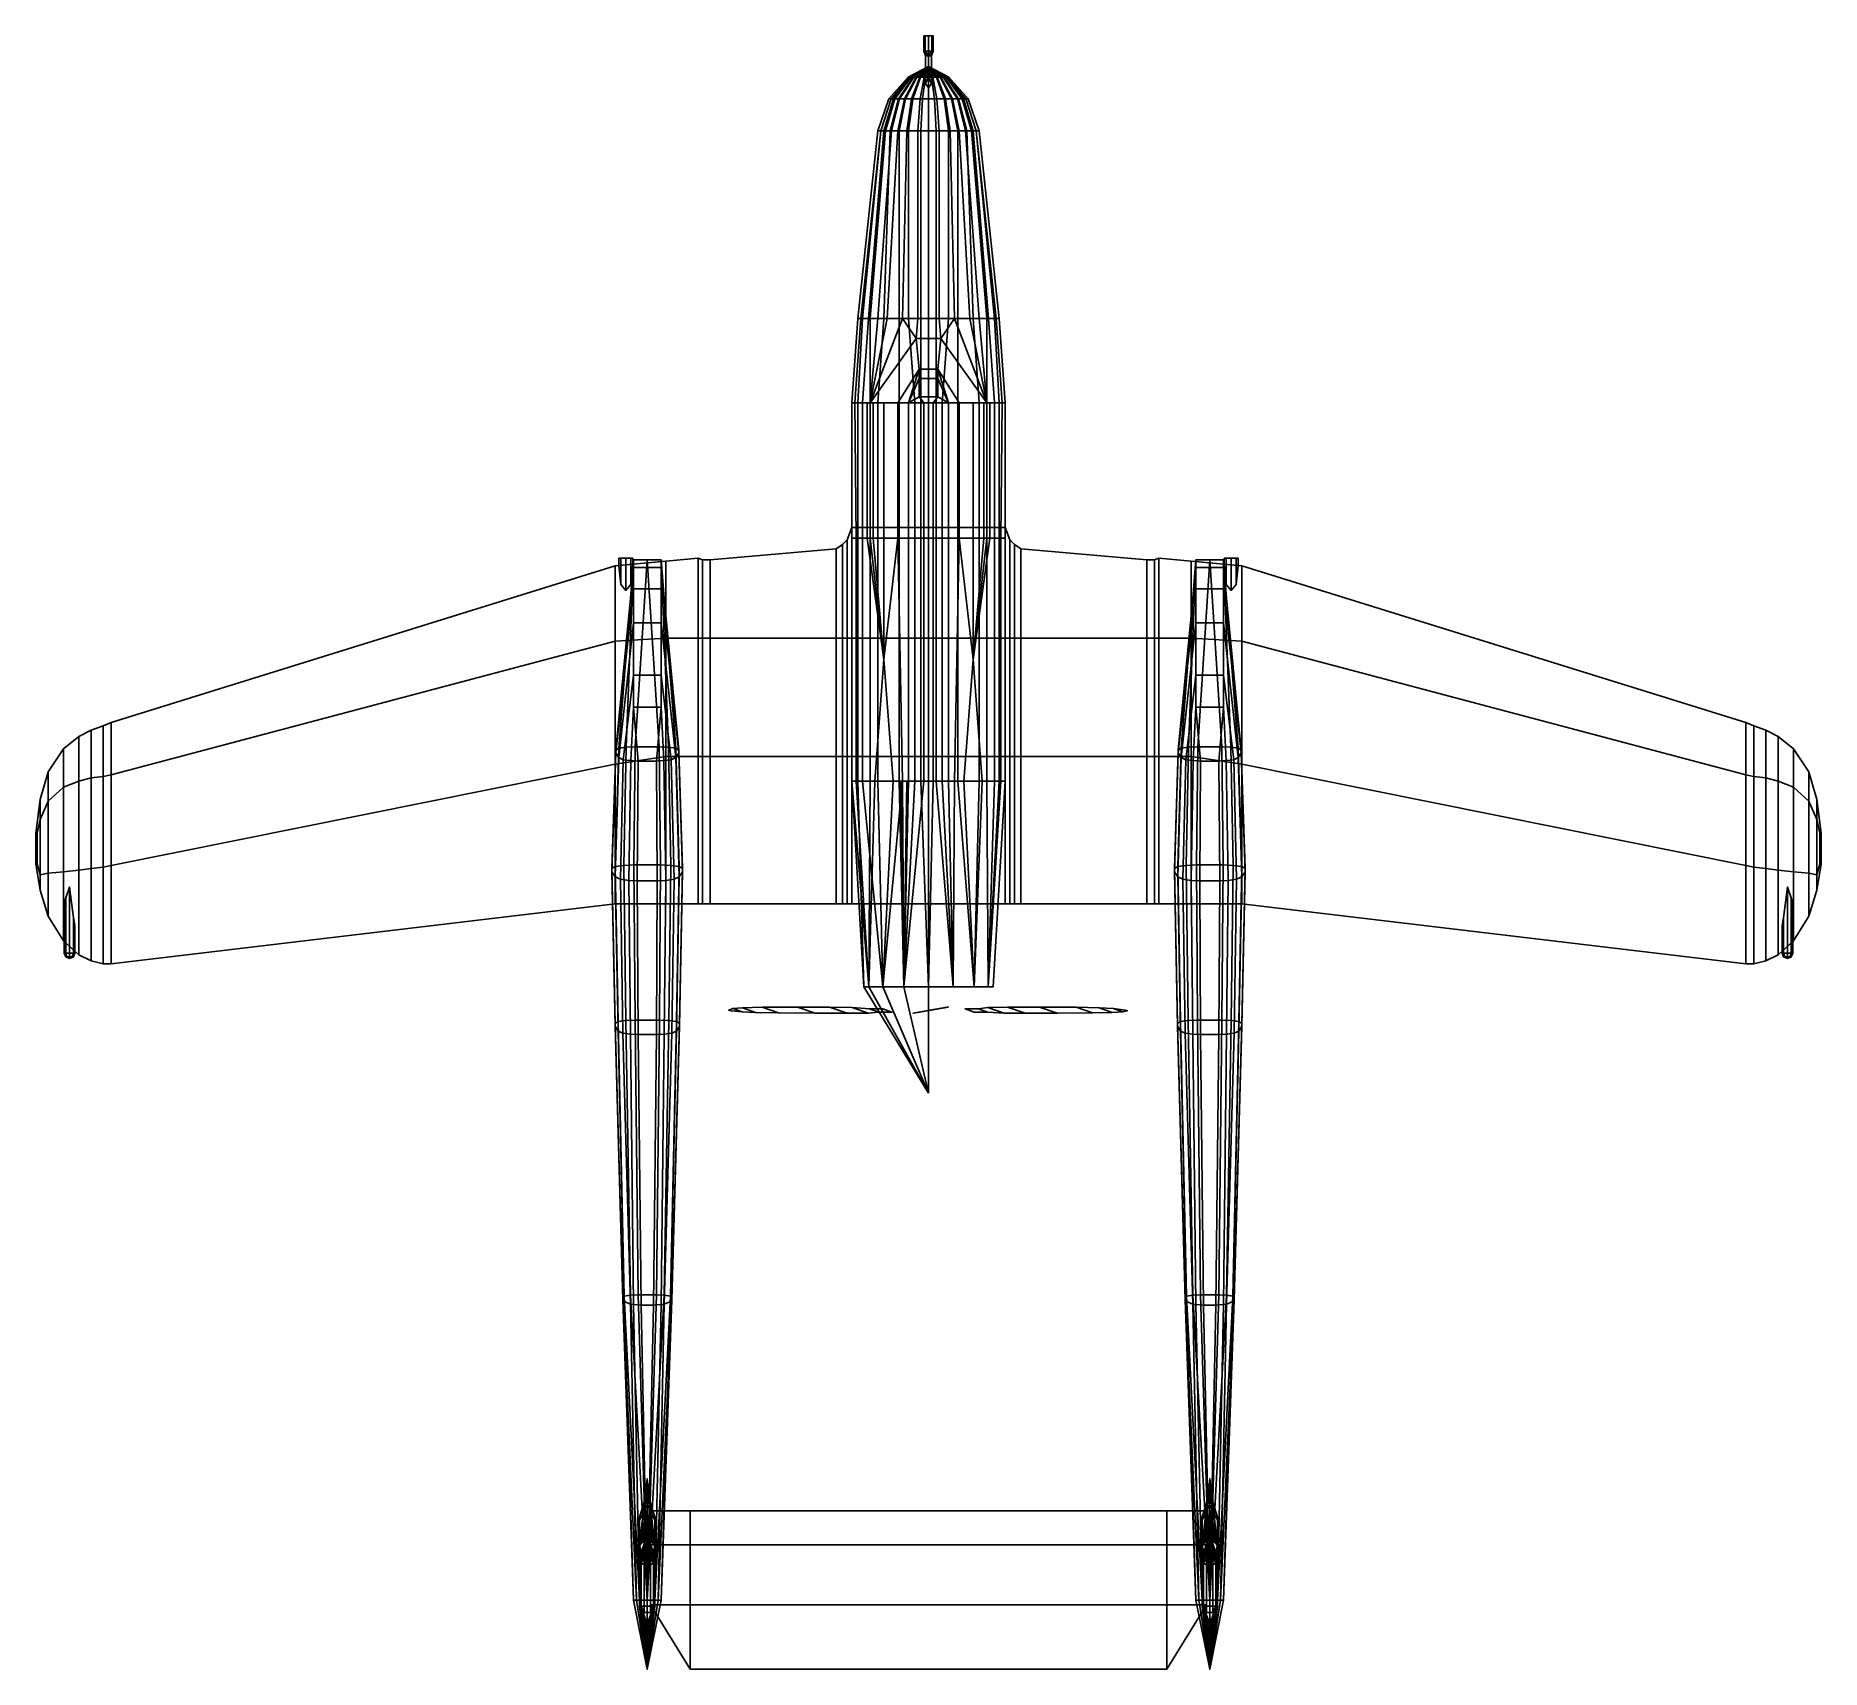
# Model space of a CAD drawing. Header units: millimetres. Extents: x -5.8 to 5.8, y -5.2 to 28.7.
# Drawn here: x -5.81 to 5.81, y -5.21 to 5.42 of the extents above.
import ezdxf

# ---------------------------------------------------------------- set-up
doc = ezdxf.new("R2010")
doc.units = ezdxf.units.MM
for name, color, linetype in [('blades', 6, 'Continuous'), ('propeller', 1, 'Continuous'), ('w2', 4, 'Continuous'), ('wing', 5, 'Continuous')]:
    doc.layers.add(name, color=color, linetype=linetype)

msp = doc.modelspace()

# ---------------------------------------------------------------- linework, layer by layer
for points in [[(-0.021, 5.42, 0.121), (-0.03, 5.42, 0.1), (-0.03, 5.32, 0.1), (-0.021, 5.32, 0.121)], [(-0.03, 5.42, 0.1), (-0.021, 5.42, 0.079), (-0.021, 5.32, 0.079), (-0.03, 5.32, 0.1)], [(0, 5.42, 0.13), (-0.021, 5.42, 0.079), (-0.03, 5.42, 0.1), (-0.021, 5.42, 0.121)], [(0, 5.42, 0.13), (-0.021, 5.42, 0.121), (-0.021, 5.32, 0.121), (0, 5.32, 0.13)], [(-0.021, 5.42, 0.079), (0, 5.42, 0.07), (0, 5.32, 0.07), (-0.021, 5.32, 0.079)], [(0.021, 5.42, 0.121), (0, 5.42, 0.07), (-0.021, 5.42, 0.079), (0, 5.42, 0.13)], [(0.021, 5.42, 0.121), (0, 5.42, 0.13), (0, 5.32, 0.13), (0.021, 5.32, 0.121)], [(0, 5.42, 0.07), (0.021, 5.42, 0.079), (0.021, 5.32, 0.079), (0, 5.32, 0.07)], [(0.03, 5.42, 0.1), (0.021, 5.42, 0.079), (0, 5.42, 0.07), (0.021, 5.42, 0.121)], [(0.03, 5.42, 0.1), (0.021, 5.42, 0.121), (0.021, 5.32, 0.121), (0.03, 5.32, 0.1)], [(0.021, 5.42, 0.079), (0.03, 5.42, 0.1), (0.03, 5.32, 0.1), (0.021, 5.32, 0.079)], [(0, 5.29, 0.08), (-0.02, 5.29, 0.1), (-0.03, 5.32, 0.1), (-0.021, 5.32, 0.079)], [(-0.02, 5.29, 0.1), (-0.02, 5.29, 0.1), (-0.021, 5.32, 0.121), (-0.03, 5.32, 0.1)], [(0, 5.29, 0.08), (0, 5.29, 0.08), (-0.021, 5.32, 0.079), (0, 5.32, 0.07)], [(-0.02, 5.29, 0.1), (0, 5.29, 0.12), (0, 5.32, 0.13), (-0.021, 5.32, 0.121)], [(0, 5.29, 0.12), (-0.02, 5.29, 0.1), (-0.02, 5.11, 0.1), (0, 5.08, 0.12)], [(-0.02, 5.29, 0.1), (0, 5.29, 0.08), (0, 5.15, 0.08), (-0.02, 5.11, 0.1)], [(0.02, 5.29, 0.1), (0, 5.29, 0.08), (0, 5.32, 0.07), (0.021, 5.32, 0.079)], [(0, 5.29, 0.12), (0, 5.29, 0.12), (0.021, 5.32, 0.121), (0, 5.32, 0.13)], [(0, 5.29, 0.12), (0.02, 5.29, 0.1), (0.03, 5.32, 0.1), (0.021, 5.32, 0.121)], [(0.02, 5.29, 0.1), (0, 5.29, 0.12), (0, 5.08, 0.12), (0.02, 5.11, 0.1)], [(0, 5.29, 0.08), (0.02, 5.29, 0.1), (0.02, 5.11, 0.1), (0, 5.15, 0.08)], [(0.02, 5.29, 0.1), (0.02, 5.29, 0.1), (0.021, 5.32, 0.079), (0.03, 5.32, 0.1)], [(-0.124, 5.15, -0.004), (-0.132, 5.15, -0.036), (-0.259, 5.01, -0.058), (-0.244, 5.01, 0.005)], [(-0.132, 5.15, -0.036), (-0.132, 5.15, -0.076), (-0.259, 5.01, -0.136), (-0.259, 5.01, -0.058)], [(-0.132, 5.15, -0.076), (-0.124, 5.15, -0.116), (-0.244, 5.01, -0.215), (-0.259, 5.01, -0.136)], [(-0.124, 5.15, -0.116), (-0.116, 5.15, -0.136), (-0.228, 5.01, -0.254), (-0.244, 5.01, -0.215)], [(-0.112, 5.15, 0.024), (-0.124, 5.15, -0.004), (-0.244, 5.01, 0.005), (-0.22, 5.01, 0.06)], [(-0.116, 5.15, -0.136), (-0.1, 5.15, -0.16), (-0.196, 5.01, -0.301), (-0.228, 5.01, -0.254)], [(-0.096, 5.15, 0.044), (-0.112, 5.15, 0.024), (-0.22, 5.01, 0.06), (-0.189, 5.01, 0.099)], [(-0.1, 5.15, -0.16), (-0.076, 5.15, -0.184), (-0.149, 5.01, -0.349), (-0.196, 5.01, -0.301)], [(-0.08, 5.15, 0.06), (-0.096, 5.15, 0.044), (-0.189, 5.01, 0.099), (-0.157, 5.01, 0.131)], [(-0.056, 5.15, 0.072), (-0.08, 5.15, 0.06), (-0.157, 5.01, 0.131), (-0.11, 5.01, 0.154)], [(-0.076, 5.15, -0.184), (-0.052, 5.15, -0.196), (-0.102, 5.01, -0.372), (-0.149, 5.01, -0.349)], [(0, 5.22, -0.076), (0, 5.2, -0.116), (-0.124, 5.15, -0.116), (-0.132, 5.15, -0.076)], [(0, 5.21, -0.004), (0, 5.22, -0.036), (-0.132, 5.15, -0.036), (-0.124, 5.15, -0.004)], [(0, 5.22, -0.036), (0, 5.22, -0.076), (-0.132, 5.15, -0.076), (-0.132, 5.15, -0.036)], [(0, 5.2, 0.024), (0, 5.21, -0.004), (-0.124, 5.15, -0.004), (-0.112, 5.15, 0.024)], [(0, 5.2, -0.116), (0, 5.19, -0.136), (-0.116, 5.15, -0.136), (-0.124, 5.15, -0.116)], [(0, 5.19, -0.136), (0, 5.18, -0.16), (-0.1, 5.15, -0.16), (-0.116, 5.15, -0.136)], [(0, 5.19, 0.044), (0, 5.2, 0.024), (-0.112, 5.15, 0.024), (-0.096, 5.15, 0.044)], [(-0.028, 5.15, 0.08), (-0.056, 5.15, 0.072), (-0.11, 5.01, 0.154), (-0.055, 5.01, 0.17)], [(-0.052, 5.15, -0.196), (-0.02, 5.15, -0.2), (-0.039, 5.01, -0.38), (-0.102, 5.01, -0.372)], [(0, 5.18, -0.16), (0, 5.16, -0.184), (-0.076, 5.15, -0.184), (-0.1, 5.15, -0.16)], [(0, 5.17, 0.06), (0, 5.19, 0.044), (-0.096, 5.15, 0.044), (-0.08, 5.15, 0.06)], [(0, 5.16, 0.072), (0, 5.17, 0.06), (-0.08, 5.15, 0.06), (-0.056, 5.15, 0.072)], [(0, 5.16, -0.184), (0, 5.16, -0.196), (-0.052, 5.15, -0.196), (-0.076, 5.15, -0.184)], [(0, 5.15, 0.08), (0, 5.16, 0.072), (-0.056, 5.15, 0.072), (-0.028, 5.15, 0.08)], [(-0.055, 5.01, 0.17), (0.055, 5.01, 0.17), (0.028, 5.15, 0.08), (-0.028, 5.15, 0.08)], [(0, 5.16, -0.196), (0, 5.15, -0.2), (-0.02, 5.15, -0.2), (-0.052, 5.15, -0.196)], [(0, 5.01, -0.38), (-0.039, 5.01, -0.38), (-0.02, 5.15, -0.2), (0, 5.15, -0.2)], [(0.132, 5.15, -0.076), (0.124, 5.15, -0.116), (0, 5.2, -0.116), (0, 5.22, -0.076)], [(0.132, 5.15, -0.036), (0.132, 5.15, -0.076), (0, 5.22, -0.076), (0, 5.22, -0.036)], [(0.124, 5.15, -0.004), (0.132, 5.15, -0.036), (0, 5.22, -0.036), (0, 5.21, -0.004)], [(0.112, 5.15, 0.024), (0.124, 5.15, -0.004), (0, 5.21, -0.004), (0, 5.2, 0.024)], [(0.124, 5.15, -0.116), (0.116, 5.15, -0.136), (0, 5.19, -0.136), (0, 5.2, -0.116)], [(0.096, 5.15, 0.044), (0.112, 5.15, 0.024), (0, 5.2, 0.024), (0, 5.19, 0.044)], [(0.116, 5.15, -0.136), (0.1, 5.15, -0.16), (0, 5.18, -0.16), (0, 5.19, -0.136)], [(0.08, 5.15, 0.06), (0.096, 5.15, 0.044), (0, 5.19, 0.044), (0, 5.17, 0.06)], [(0.1, 5.15, -0.16), (0.076, 5.15, -0.184), (0, 5.16, -0.184), (0, 5.18, -0.16)], [(0.056, 5.15, 0.072), (0.08, 5.15, 0.06), (0, 5.17, 0.06), (0, 5.16, 0.072)], [(0.052, 5.15, -0.196), (0.02, 5.15, -0.2), (0, 5.15, -0.2), (0, 5.16, -0.196)], [(0.076, 5.15, -0.184), (0.052, 5.15, -0.196), (0, 5.16, -0.196), (0, 5.16, -0.184)], [(0.028, 5.15, 0.08), (0.056, 5.15, 0.072), (0, 5.16, 0.072), (0, 5.15, 0.08)], [(0, 5.15, -0.2), (0.02, 5.15, -0.2), (0.039, 5.01, -0.38), (0, 5.01, -0.38)], [(0.102, 5.01, -0.372), (0.039, 5.01, -0.38), (0.02, 5.15, -0.2), (0.052, 5.15, -0.196)], [(0.055, 5.01, 0.17), (0.11, 5.01, 0.154), (0.056, 5.15, 0.072), (0.028, 5.15, 0.08)], [(0.149, 5.01, -0.349), (0.102, 5.01, -0.372), (0.052, 5.15, -0.196), (0.076, 5.15, -0.184)], [(0.11, 5.01, 0.154), (0.157, 5.01, 0.131), (0.08, 5.15, 0.06), (0.056, 5.15, 0.072)], [(0.196, 5.01, -0.301), (0.149, 5.01, -0.349), (0.076, 5.15, -0.184), (0.1, 5.15, -0.16)], [(0.157, 5.01, 0.131), (0.189, 5.01, 0.099), (0.096, 5.15, 0.044), (0.08, 5.15, 0.06)], [(0.189, 5.01, 0.099), (0.22, 5.01, 0.06), (0.112, 5.15, 0.024), (0.096, 5.15, 0.044)], [(0.228, 5.01, -0.254), (0.196, 5.01, -0.301), (0.1, 5.15, -0.16), (0.116, 5.15, -0.136)], [(0.22, 5.01, 0.06), (0.244, 5.01, 0.005), (0.124, 5.15, -0.004), (0.112, 5.15, 0.024)], [(0.244, 5.01, -0.215), (0.228, 5.01, -0.254), (0.116, 5.15, -0.136), (0.124, 5.15, -0.116)], [(0.244, 5.01, 0.005), (0.259, 5.01, -0.058), (0.132, 5.15, -0.036), (0.124, 5.15, -0.004)], [(0.259, 5.01, -0.136), (0.244, 5.01, -0.215), (0.124, 5.15, -0.116), (0.132, 5.15, -0.076)], [(0.259, 5.01, -0.058), (0.259, 5.01, -0.136), (0.132, 5.15, -0.076), (0.132, 5.15, -0.036)], [(-0.259, 5.01, -0.136), (-0.244, 5.01, -0.215), (-0.31, 4.8, -0.24), (-0.33, 4.8, -0.14)], [(-0.244, 5.01, 0.005), (-0.259, 5.01, -0.058), (-0.33, 4.8, -0.04), (-0.31, 4.8, 0.04)], [(-0.259, 5.01, -0.058), (-0.259, 5.01, -0.136), (-0.33, 4.8, -0.14), (-0.33, 4.8, -0.04)], [(-0.244, 5.01, -0.215), (-0.228, 5.01, -0.254), (-0.29, 4.8, -0.29), (-0.31, 4.8, -0.24)], [(-0.22, 5.01, 0.06), (-0.244, 5.01, 0.005), (-0.31, 4.8, 0.04), (-0.28, 4.8, 0.11)], [(-0.228, 5.01, -0.254), (-0.196, 5.01, -0.301), (-0.25, 4.8, -0.35), (-0.29, 4.8, -0.29)], [(-0.189, 5.01, 0.099), (-0.22, 5.01, 0.06), (-0.28, 4.8, 0.11), (-0.24, 4.8, 0.16)], [(-0.196, 5.01, -0.301), (-0.149, 5.01, -0.349), (-0.19, 4.8, -0.41), (-0.25, 4.8, -0.35)], [(-0.157, 5.01, 0.131), (-0.189, 5.01, 0.099), (-0.24, 4.8, 0.16), (-0.2, 4.8, 0.2)], [(-0.11, 5.01, 0.154), (-0.157, 5.01, 0.131), (-0.2, 4.8, 0.2), (-0.14, 4.8, 0.23)], [(-0.149, 5.01, -0.349), (-0.102, 5.01, -0.372), (-0.13, 4.8, -0.44), (-0.19, 4.8, -0.41)], [(-0.055, 5.01, 0.17), (-0.11, 5.01, 0.154), (-0.14, 4.8, 0.23), (-0.07, 4.8, 0.25)], [(-0.102, 5.01, -0.372), (-0.039, 5.01, -0.38), (-0.05, 4.8, -0.45), (-0.13, 4.8, -0.44)], [(-0.07, 4.8, 0.25), (0.07, 4.8, 0.25), (0.055, 5.01, 0.17), (-0.055, 5.01, 0.17)], [(0, 4.8, -0.45), (-0.05, 4.8, -0.45), (-0.039, 5.01, -0.38), (0, 5.01, -0.38)], [(0, 5.01, -0.38), (0.039, 5.01, -0.38), (0.05, 4.8, -0.45), (0, 4.8, -0.45)], [(0.13, 4.8, -0.44), (0.05, 4.8, -0.45), (0.039, 5.01, -0.38), (0.102, 5.01, -0.372)], [(0.07, 4.8, 0.25), (0.14, 4.8, 0.23), (0.11, 5.01, 0.154), (0.055, 5.01, 0.17)], [(0.19, 4.8, -0.41), (0.13, 4.8, -0.44), (0.102, 5.01, -0.372), (0.149, 5.01, -0.349)], [(0.14, 4.8, 0.23), (0.2, 4.8, 0.2), (0.157, 5.01, 0.131), (0.11, 5.01, 0.154)], [(0.25, 4.8, -0.35), (0.19, 4.8, -0.41), (0.149, 5.01, -0.349), (0.196, 5.01, -0.301)], [(0.2, 4.8, 0.2), (0.24, 4.8, 0.16), (0.189, 5.01, 0.099), (0.157, 5.01, 0.131)], [(0.24, 4.8, 0.16), (0.28, 4.8, 0.11), (0.22, 5.01, 0.06), (0.189, 5.01, 0.099)], [(0.29, 4.8, -0.29), (0.25, 4.8, -0.35), (0.196, 5.01, -0.301), (0.228, 5.01, -0.254)], [(0.28, 4.8, 0.11), (0.31, 4.8, 0.04), (0.244, 5.01, 0.005), (0.22, 5.01, 0.06)], [(0.31, 4.8, -0.24), (0.29, 4.8, -0.29), (0.228, 5.01, -0.254), (0.244, 5.01, -0.215)], [(0.33, 4.8, -0.14), (0.31, 4.8, -0.24), (0.244, 5.01, -0.215), (0.259, 5.01, -0.136)], [(0.31, 4.8, 0.04), (0.33, 4.8, -0.04), (0.259, 5.01, -0.058), (0.244, 5.01, 0.005)], [(0.33, 4.8, -0.04), (0.33, 4.8, -0.14), (0.259, 5.01, -0.136), (0.259, 5.01, -0.058)], [(-0.33, 4.8, -0.14), (-0.31, 4.8, -0.24), (-0.44, 3.58, -0.23), (-0.46, 3.58, -0.13)], [(-0.31, 4.8, 0.04), (-0.33, 4.8, -0.04), (-0.46, 3.58, 0.01), (-0.43, 3.58, 0.15)], [(-0.33, 4.8, -0.04), (-0.33, 4.8, -0.14), (-0.46, 3.58, -0.13), (-0.46, 3.58, 0.01)], [(-0.31, 4.8, -0.24), (-0.29, 4.8, -0.29), (-0.39, 3.58, -0.38), (-0.44, 3.58, -0.23)], [(-0.28, 4.8, 0.11), (-0.31, 4.8, 0.04), (-0.43, 3.58, 0.15), (-0.38, 3.58, 0.29)], [(-0.29, 4.8, -0.29), (-0.25, 4.8, -0.35), (-0.29, 3.58, -0.53), (-0.39, 3.58, -0.38)], [(-0.24, 4.8, 0.16), (-0.28, 4.8, 0.11), (-0.38, 3.58, 0.29), (-0.33, 3.58, 0.37)], [(-0.2, 4.8, 0.2), (-0.24, 4.8, 0.16), (-0.33, 3.58, 0.37), (-0.27, 3.58, 0.43)], [(-0.25, 4.8, -0.35), (-0.19, 4.8, -0.41), (-0.19, 3.58, -0.6), (-0.29, 3.58, -0.53)], [(-0.14, 4.8, 0.23), (-0.2, 4.8, 0.2), (-0.27, 3.58, 0.43), (-0.17, 3.58, 0.47)], [(-0.19, 4.8, -0.41), (-0.13, 4.8, -0.44), (-0.13, 3.58, -0.64), (-0.19, 3.58, -0.6)], [(-0.07, 4.8, 0.25), (-0.14, 4.8, 0.23), (-0.17, 3.58, 0.47), (-0.07, 3.58, 0.49)], [(-0.13, 4.8, -0.44), (-0.05, 4.8, -0.45), (-0.05, 3.58, -0.67), (-0.13, 3.58, -0.64)], [(0.07, 4.8, 0.25), (-0.07, 4.8, 0.25), (-0.07, 3.58, 0.49), (0.07, 3.58, 0.49)], [(0, 3.58, -0.68), (-0.05, 3.58, -0.67), (-0.05, 4.8, -0.45), (0, 4.8, -0.45)], [(0, 4.8, -0.45), (0.05, 4.8, -0.45), (0.05, 3.58, -0.67), (0, 3.58, -0.68)], [(0.13, 3.58, -0.64), (0.05, 3.58, -0.67), (0.05, 4.8, -0.45), (0.13, 4.8, -0.44)], [(0.07, 3.58, 0.49), (0.17, 3.58, 0.47), (0.14, 4.8, 0.23), (0.07, 4.8, 0.25)], [(0.19, 3.58, -0.6), (0.13, 3.58, -0.64), (0.13, 4.8, -0.44), (0.19, 4.8, -0.41)], [(0.17, 3.58, 0.47), (0.27, 3.58, 0.43), (0.2, 4.8, 0.2), (0.14, 4.8, 0.23)], [(0.29, 3.58, -0.53), (0.19, 3.58, -0.6), (0.19, 4.8, -0.41), (0.25, 4.8, -0.35)], [(0.27, 3.58, 0.43), (0.33, 3.58, 0.37), (0.24, 4.8, 0.16), (0.2, 4.8, 0.2)], [(0.33, 3.58, 0.37), (0.38, 3.58, 0.29), (0.28, 4.8, 0.11), (0.24, 4.8, 0.16)], [(0.39, 3.58, -0.38), (0.29, 3.58, -0.53), (0.25, 4.8, -0.35), (0.29, 4.8, -0.29)], [(0.38, 3.58, 0.29), (0.43, 3.58, 0.15), (0.31, 4.8, 0.04), (0.28, 4.8, 0.11)], [(0.44, 3.58, -0.23), (0.39, 3.58, -0.38), (0.29, 4.8, -0.29), (0.31, 4.8, -0.24)], [(0.43, 3.58, 0.15), (0.46, 3.58, 0.01), (0.33, 4.8, -0.04), (0.31, 4.8, 0.04)], [(0.46, 3.58, -0.13), (0.44, 3.58, -0.23), (0.31, 4.8, -0.24), (0.33, 4.8, -0.14)], [(0.46, 3.58, 0.01), (0.46, 3.58, -0.13), (0.33, 4.8, -0.14), (0.33, 4.8, -0.04)], [(-0.46, 3.58, -0.13), (-0.44, 3.58, -0.23), (-0.48, 3.03, -0.29), (-0.5, 3.03, -0.18)], [(-0.43, 3.58, 0.15), (-0.46, 3.58, 0.01), (-0.5, 3.03, -0.06), (-0.46, 3.03, 0.15)], [(-0.46, 3.58, 0.01), (-0.46, 3.58, -0.13), (-0.5, 3.03, -0.18), (-0.5, 3.03, -0.06)], [(-0.44, 3.58, -0.23), (-0.39, 3.58, -0.38), (-0.43, 3.03, -0.41), (-0.48, 3.03, -0.29)], [(-0.38, 3.58, 0.29), (-0.43, 3.58, 0.15), (-0.46, 3.03, 0.15), (-0.38, 3.03, 0.35)], [(-0.39, 3.58, -0.38), (-0.29, 3.58, -0.53), (-0.33, 3.03, -0.53), (-0.43, 3.03, -0.41)], [(-0.17, 3.58, 0.47), (-0.27, 3.58, 0.43), (-0.38, 3.03, 0.35)], [(-0.27, 3.58, 0.43), (-0.33, 3.58, 0.37), (-0.38, 3.03, 0.35)], [(-0.33, 3.58, 0.37), (-0.38, 3.58, 0.29), (-0.38, 3.03, 0.35)], [(-0.08, 3.45, 0.49), (-0.17, 3.58, 0.47), (-0.38, 3.03, 0.35)], [(-0.29, 3.58, -0.53), (-0.19, 3.58, -0.6), (-0.19, 3.03, -0.62), (-0.33, 3.03, -0.53)], [(-0.19, 3.58, -0.6), (-0.13, 3.58, -0.64), (-0.09, 3.03, -0.64), (-0.19, 3.03, -0.62)], [(-0.07, 3.58, 0.49), (-0.17, 3.58, 0.47), (-0.08, 3.45, 0.49)], [(-0.13, 3.58, -0.64), (-0.05, 3.58, -0.67), (-0.05, 3.03, -0.67), (-0.09, 3.03, -0.64)], [(-0.08, 3.45, 0.49), (0.08, 3.45, 0.49), (0.07, 3.58, 0.49), (-0.07, 3.58, 0.49)], [(0, 3.03, -0.68), (-0.05, 3.03, -0.67), (-0.05, 3.58, -0.67), (0, 3.58, -0.68)], [(0, 3.58, -0.68), (0.05, 3.58, -0.67), (0.05, 3.03, -0.67), (0, 3.03, -0.68)], [(0.09, 3.03, -0.64), (0.05, 3.03, -0.67), (0.05, 3.58, -0.67), (0.13, 3.58, -0.64)], [(0.08, 3.45, 0.49), (0.08, 3.45, 0.49), (0.17, 3.58, 0.47), (0.07, 3.58, 0.49)], [(0.38, 3.03, 0.35), (0.38, 3.03, 0.35), (0.17, 3.58, 0.47), (0.08, 3.45, 0.49)], [(0.19, 3.03, -0.62), (0.09, 3.03, -0.64), (0.13, 3.58, -0.64), (0.19, 3.58, -0.6)], [(0.38, 3.03, 0.35), (0.38, 3.03, 0.35), (0.27, 3.58, 0.43), (0.17, 3.58, 0.47)], [(0.33, 3.03, -0.53), (0.19, 3.03, -0.62), (0.19, 3.58, -0.6), (0.29, 3.58, -0.53)], [(0.38, 3.03, 0.35), (0.38, 3.03, 0.35), (0.33, 3.58, 0.37), (0.27, 3.58, 0.43)], [(0.43, 3.03, -0.41), (0.33, 3.03, -0.53), (0.29, 3.58, -0.53), (0.39, 3.58, -0.38)], [(0.38, 3.03, 0.35), (0.38, 3.03, 0.35), (0.38, 3.58, 0.29), (0.33, 3.58, 0.37)], [(0.38, 3.03, 0.35), (0.46, 3.03, 0.15), (0.43, 3.58, 0.15), (0.38, 3.58, 0.29)], [(0.48, 3.03, -0.29), (0.43, 3.03, -0.41), (0.39, 3.58, -0.38), (0.44, 3.58, -0.23)], [(0.46, 3.03, 0.15), (0.5, 3.03, -0.06), (0.46, 3.58, 0.01), (0.43, 3.58, 0.15)], [(0.5, 3.03, -0.18), (0.48, 3.03, -0.29), (0.44, 3.58, -0.23), (0.46, 3.58, -0.13)], [(0.5, 3.03, -0.06), (0.5, 3.03, -0.18), (0.46, 3.58, -0.13), (0.46, 3.58, 0.01)], [(-0.5, 3.03, -0.18), (-0.48, 3.03, -0.29), (-0.47, 2.15, -0.32), (-0.5, 2.15, -0.19)], [(-0.46, 3.03, 0.15), (-0.5, 3.03, -0.06), (-0.5, 2.15, -0.07), (-0.46, 2.15, 0.14)], [(-0.5, 3.03, -0.06), (-0.5, 3.03, -0.18), (-0.5, 2.15, -0.19), (-0.5, 2.15, -0.07)], [(-0.48, 3.03, -0.29), (-0.43, 3.03, -0.41), (-0.43, 2.15, -0.42), (-0.47, 2.15, -0.32)], [(-0.38, 3.03, 0.35), (-0.46, 3.03, 0.15), (-0.46, 2.15, 0.14), (-0.38, 2.15, 0.34)], [(-0.43, 3.03, -0.41), (-0.33, 3.03, -0.53), (-0.33, 2.15, -0.54), (-0.43, 2.15, -0.42)], [(-0.33, 3.03, -0.53), (-0.19, 3.03, -0.62), (-0.19, 2.15, -0.63), (-0.33, 2.15, -0.54)], [(-0.19, 3.03, -0.62), (-0.09, 3.03, -0.64), (-0.09, 2.15, -0.65), (-0.19, 2.15, -0.63)], [(-0.09, 3.03, -0.64), (-0.05, 3.03, -0.67), (-0.05, 2.15, -0.68), (-0.09, 2.15, -0.65)], [(0, 2.15, -0.69), (-0.05, 2.15, -0.68), (-0.05, 3.03, -0.67), (0, 3.03, -0.68)], [(0, 3.03, -0.68), (0.05, 3.03, -0.67), (0.05, 2.15, -0.68), (0, 2.15, -0.69)], [(0.09, 2.15, -0.65), (0.05, 2.15, -0.68), (0.05, 3.03, -0.67), (0.09, 3.03, -0.64)], [(0.19, 2.15, -0.63), (0.09, 2.15, -0.65), (0.09, 3.03, -0.64), (0.19, 3.03, -0.62)], [(0.33, 2.15, -0.54), (0.19, 2.15, -0.63), (0.19, 3.03, -0.62), (0.33, 3.03, -0.53)], [(0.43, 2.15, -0.42), (0.33, 2.15, -0.54), (0.33, 3.03, -0.53), (0.43, 3.03, -0.41)], [(0.38, 2.15, 0.34), (0.46, 2.15, 0.14), (0.46, 3.03, 0.15), (0.38, 3.03, 0.35)], [(0.47, 2.15, -0.32), (0.43, 2.15, -0.42), (0.43, 3.03, -0.41), (0.48, 3.03, -0.29)], [(0.46, 2.15, 0.14), (0.5, 2.15, -0.07), (0.5, 3.03, -0.06), (0.46, 3.03, 0.15)], [(0.5, 2.15, -0.19), (0.47, 2.15, -0.32), (0.48, 3.03, -0.29), (0.5, 3.03, -0.18)], [(0.5, 2.15, -0.07), (0.5, 2.15, -0.19), (0.5, 3.03, -0.18), (0.5, 3.03, -0.06)], [(-0.5, 2.15, -0.19), (-0.47, 2.15, -0.32), (-0.47, 0.57, -0.35), (-0.5, 0.57, -0.29)], [(-0.46, 2.15, 0.14), (-0.5, 2.15, -0.07), (-0.5, 0.57, -0.01), (-0.46, 0.57, 0.2)], [(-0.5, 2.15, -0.07), (-0.5, 2.15, -0.19), (-0.5, 0.57, -0.29), (-0.5, 0.57, -0.01)], [(-0.47, 2.15, -0.32), (-0.43, 2.15, -0.42), (-0.43, 0.57, -0.42), (-0.47, 0.57, -0.35)], [(-0.38, 2.15, 0.34), (-0.46, 2.15, 0.14), (-0.46, 0.57, 0.2), (-0.38, 0.57, 0.4)], [(-0.43, 2.15, -0.42), (-0.33, 2.15, -0.54), (-0.33, 0.57, -0.52), (-0.43, 0.57, -0.42)], [(-0.29, 1.36, 0.55), (-0.38, 2.15, 0.34), (-0.38, 0.57, 0.4), (-0.35, 0.57, 0.46)], [(-0.33, 2.15, -0.54), (-0.19, 2.15, -0.63), (-0.19, 0.57, -0.57), (-0.33, 0.57, -0.52)], [(-0.19, 2.15, -0.63), (-0.09, 2.15, -0.65), (-0.09, 0.57, -0.61), (-0.19, 0.57, -0.57)], [(-0.09, 2.15, -0.65), (-0.05, 2.15, -0.68), (-0.05, 0.57, -0.62), (-0.09, 0.57, -0.61)], [(0, 0.57, -0.63), (-0.05, 0.57, -0.62), (-0.05, 2.15, -0.68), (0, 2.15, -0.69)], [(0, 2.15, -0.69), (0.05, 2.15, -0.68), (0.05, 0.57, -0.62), (0, 0.57, -0.63)], [(0.09, 0.57, -0.61), (0.05, 0.57, -0.62), (0.05, 2.15, -0.68), (0.09, 2.15, -0.65)], [(0.19, 0.57, -0.57), (0.09, 0.57, -0.61), (0.09, 2.15, -0.65), (0.19, 2.15, -0.63)], [(0.33, 0.57, -0.52), (0.19, 0.57, -0.57), (0.19, 2.15, -0.63), (0.33, 2.15, -0.54)], [(0.35, 0.57, 0.46), (0.38, 0.57, 0.4), (0.38, 2.15, 0.34), (0.29, 1.36, 0.55)], [(0.43, 0.57, -0.42), (0.33, 0.57, -0.52), (0.33, 2.15, -0.54), (0.43, 2.15, -0.42)], [(0.38, 0.57, 0.4), (0.46, 0.57, 0.2), (0.46, 2.15, 0.14), (0.38, 2.15, 0.34)], [(0.47, 0.57, -0.35), (0.43, 0.57, -0.42), (0.43, 2.15, -0.42), (0.47, 2.15, -0.32)], [(0.46, 0.57, 0.2), (0.5, 0.57, -0.01), (0.5, 2.15, -0.07), (0.46, 2.15, 0.14)], [(0.5, 0.57, -0.29), (0.47, 0.57, -0.35), (0.47, 2.15, -0.32), (0.5, 2.15, -0.19)], [(0.5, 0.57, -0.01), (0.5, 0.57, -0.29), (0.5, 2.15, -0.19), (0.5, 2.15, -0.07)], [(-0.5, 0.57, -0.01), (-0.5, 0.57, -0.29), (-0.388, -0.77, -0.091), (-0.42, -0.77, 0.07)], [(-0.46, 0.57, 0.2), (-0.5, 0.57, -0.01), (-0.42, -0.77, 0.07)], [(-0.47, 0.57, -0.35), (-0.43, 0.57, -0.42), (-0.297, -0.77, -0.227), (-0.388, -0.77, -0.091)], [(-0.38, 0.57, 0.4), (-0.46, 0.57, 0.2), (-0.42, -0.77, 0.07), (-0.388, -0.77, 0.231)], [(-0.43, 0.57, -0.42), (-0.33, 0.57, -0.52), (-0.297, -0.77, -0.227)], [(-0.35, 0.57, 0.46), (-0.38, 0.57, 0.4), (-0.388, -0.77, 0.231)], [(-0.33, 0.57, -0.52), (-0.19, 0.57, -0.57), (-0.161, -0.77, -0.318), (-0.297, -0.77, -0.227)], [(-0.19, 0.57, -0.57), (-0.09, 0.57, -0.61), (-0.161, -0.77, -0.318)], [(-0.09, 0.57, -0.61), (-0.05, 0.57, -0.62), (0, -0.77, -0.35), (-0.161, -0.77, -0.318)], [(0, -0.77, -0.35), (0, -0.77, -0.35), (-0.05, 0.57, -0.62), (0, 0.57, -0.63)], [(0, 0.57, -0.63), (0.05, 0.57, -0.62), (0.161, -0.77, -0.318), (0, -0.77, -0.35)], [(0.161, -0.77, -0.318), (0.161, -0.77, -0.318), (0.05, 0.57, -0.62), (0.09, 0.57, -0.61)], [(0.297, -0.77, -0.227), (0.161, -0.77, -0.318), (0.09, 0.57, -0.61), (0.19, 0.57, -0.57)], [(0.297, -0.77, -0.227), (0.297, -0.77, -0.227), (0.19, 0.57, -0.57), (0.33, 0.57, -0.52)], [(0.388, -0.77, -0.091), (0.297, -0.77, -0.227), (0.33, 0.57, -0.52), (0.43, 0.57, -0.42)], [(0.297, -0.77, 0.367), (0.388, -0.77, 0.231), (0.38, 0.57, 0.4), (0.35, 0.57, 0.46)], [(0.388, -0.77, 0.231), (0.388, -0.77, 0.231), (0.46, 0.57, 0.2), (0.38, 0.57, 0.4)], [(0.388, -0.77, -0.091), (0.388, -0.77, -0.091), (0.43, 0.57, -0.42), (0.47, 0.57, -0.35)], [(0.42, -0.77, 0.07), (0.388, -0.77, -0.091), (0.47, 0.57, -0.35), (0.5, 0.57, -0.29)], [(0.388, -0.77, 0.231), (0.42, -0.77, 0.07), (0.5, 0.57, -0.01), (0.46, 0.57, 0.2)], [(0.42, -0.77, 0.07), (0.42, -0.77, 0.07), (0.5, 0.57, -0.29), (0.5, 0.57, -0.01)]]:
    msp.add_3dface(points)
at = {"color": 2}
for points in [[(-0.08, 3.45, 0.49), (-0.38, 3.03, 0.35), (-0.2, 3.03, 0.72), (-0.06, 3.25, 0.76)], [(0.08, 3.45, 0.49), (-0.08, 3.45, 0.49), (-0.06, 3.25, 0.76), (0.06, 3.25, 0.76)], [(0.38, 3.03, 0.35), (0.08, 3.45, 0.49), (0.06, 3.25, 0.76), (0.2, 3.03, 0.72)], [(-0.06, 3.25, 0.76), (-0.06, 3.25, 0.76), (-0.2, 3.03, 0.72), (-0.13, 3.03, 0.79)], [(-0.06, 3.25, 0.76), (-0.13, 3.03, 0.79), (-0.13, 3.03, 0.79), (-0.06, 3.19, 0.82)], [(-0.06, 3.19, 0.82), (-0.13, 3.03, 0.79), (-0.13, 3.03, 0.79), (-0.06, 3.07, 0.83)], [(0.06, 3.25, 0.76), (-0.06, 3.25, 0.76), (-0.06, 3.19, 0.82), (0.06, 3.19, 0.82)], [(0.06, 3.19, 0.82), (-0.06, 3.19, 0.82), (-0.06, 3.07, 0.83), (0.06, 3.07, 0.83)], [(0.13, 3.03, 0.79), (0.2, 3.03, 0.72), (0.06, 3.25, 0.76)], [(0.13, 3.03, 0.79), (0.06, 3.25, 0.76), (0.06, 3.19, 0.82), (0.13, 3.03, 0.79)], [(0.13, 3.03, 0.79), (0.06, 3.19, 0.82), (0.06, 3.07, 0.83), (0.13, 3.03, 0.79)], [(-0.4, 3.03, 0.42), (-0.38, 3.03, 0.35), (-0.38, 2.15, 0.34), (-0.4, 2.15, 0.41)], [(-0.36, 3.03, 0.61), (-0.4, 3.03, 0.5), (-0.4, 2.15, 0.49), (-0.36, 2.15, 0.6)], [(-0.4, 3.03, 0.5), (-0.4, 3.03, 0.42), (-0.4, 2.15, 0.41), (-0.4, 2.15, 0.49)], [(-0.38, 3.03, 0.35), (-0.4, 3.03, 0.42), (-0.29, 3.03, 0.69), (-0.2, 3.03, 0.72)], [(-0.4, 3.03, 0.42), (-0.4, 3.03, 0.5), (-0.36, 3.03, 0.61), (-0.29, 3.03, 0.69)], [(-0.29, 3.03, 0.69), (-0.36, 3.03, 0.61), (-0.36, 2.15, 0.6), (-0.29, 2.15, 0.68)], [(-0.2, 3.03, 0.72), (-0.29, 3.03, 0.69), (-0.29, 2.15, 0.68), (-0.2, 2.15, 0.71)], [(-0.13, 3.03, 0.79), (-0.2, 3.03, 0.72), (-0.2, 2.15, 0.71), (-0.13, 2.15, 0.78)], [(-0.06, 3.07, 0.83), (-0.13, 3.03, 0.79), (-0.13, 3.03, 0.79), (-0.03, 3.03, 0.83)], [(-0.03, 3.03, 0.83), (-0.13, 3.03, 0.79), (-0.13, 2.15, 0.78), (-0.03, 2.15, 0.82)], [(0.06, 3.07, 0.83), (-0.06, 3.07, 0.83), (-0.03, 3.03, 0.83), (0.03, 3.03, 0.83)], [(0, 3.03, 0.83), (-0.03, 3.03, 0.83), (-0.03, 2.15, 0.82), (0, 2.15, 0.82)], [(0, 2.15, 0.82), (0.03, 2.15, 0.82), (0.03, 3.03, 0.83), (0, 3.03, 0.83)], [(0.13, 3.03, 0.79), (0.06, 3.07, 0.83), (0.03, 3.03, 0.83), (0.13, 3.03, 0.79)], [(0.03, 2.15, 0.82), (0.13, 2.15, 0.78), (0.13, 3.03, 0.79), (0.03, 3.03, 0.83)], [(0.13, 2.15, 0.78), (0.2, 2.15, 0.71), (0.2, 3.03, 0.72), (0.13, 3.03, 0.79)], [(0.2, 2.15, 0.71), (0.29, 2.15, 0.68), (0.29, 3.03, 0.69), (0.2, 3.03, 0.72)], [(0.4, 3.03, 0.42), (0.38, 3.03, 0.35), (0.2, 3.03, 0.72), (0.29, 3.03, 0.69)], [(0.29, 2.15, 0.68), (0.36, 2.15, 0.6), (0.36, 3.03, 0.61), (0.29, 3.03, 0.69)], [(0.4, 3.03, 0.5), (0.4, 3.03, 0.42), (0.29, 3.03, 0.69), (0.36, 3.03, 0.61)], [(0.36, 2.15, 0.6), (0.4, 2.15, 0.49), (0.4, 3.03, 0.5), (0.36, 3.03, 0.61)], [(0.4, 2.15, 0.41), (0.38, 2.15, 0.34), (0.38, 3.03, 0.35), (0.4, 3.03, 0.42)], [(0.4, 2.15, 0.49), (0.4, 2.15, 0.41), (0.4, 3.03, 0.42), (0.4, 3.03, 0.5)], [(-0.2, 2.15, 0.71), (-0.29, 1.36, 0.55), (-0.23, 0.57, 0.7), (-0.17, 0.57, 0.75)], [(-0.13, 2.15, 0.78), (-0.2, 2.15, 0.71), (-0.17, 0.57, 0.75), (-0.13, 0.57, 0.77)], [(-0.03, 2.15, 0.82), (-0.13, 2.15, 0.78), (-0.13, 0.57, 0.77), (-0.03, 0.57, 0.8)], [(0, 2.15, 0.82), (-0.03, 2.15, 0.82), (-0.03, 0.57, 0.8), (0, 0.57, 0.8)], [(0, 0.57, 0.8), (0.03, 0.57, 0.8), (0.03, 2.15, 0.82), (0, 2.15, 0.82)], [(0.03, 0.57, 0.8), (0.13, 0.57, 0.77), (0.13, 2.15, 0.78), (0.03, 2.15, 0.82)], [(0.13, 0.57, 0.77), (0.17, 0.57, 0.75), (0.2, 2.15, 0.71), (0.13, 2.15, 0.78)], [(0.17, 0.57, 0.75), (0.23, 0.57, 0.7), (0.29, 1.36, 0.55), (0.2, 2.15, 0.71)], [(-0.29, 1.36, 0.55), (-0.29, 1.36, 0.55), (-0.35, 0.57, 0.46), (-0.23, 0.57, 0.7)], [(0.23, 0.57, 0.7), (0.35, 0.57, 0.46), (0.29, 1.36, 0.55)], [(-0.23, 0.57, 0.7), (-0.35, 0.57, 0.46), (-0.388, -0.77, 0.231), (-0.297, -0.77, 0.367)], [(-0.17, 0.57, 0.75), (-0.23, 0.57, 0.7), (-0.297, -0.77, 0.367)], [(-0.161, -0.77, 0.458), (-0.17, 0.57, 0.75), (-0.297, -0.77, 0.367)], [(-0.14, 0.57, 0.79), (-0.18, 0.57, 0.77), (-0.161, -0.77, 0.458)], [(-0.18, 0.57, 0.77), (-0.17, 0.57, 0.75), (-0.161, -0.77, 0.458)], [(-0.13, 0.57, 0.77), (-0.17, 0.57, 0.75), (-0.18, 0.57, 0.77), (-0.14, 0.57, 0.79)], [(-0.03, 0.57, 0.8), (-0.13, 0.57, 0.77), (-0.161, -0.77, 0.458)], [(0, 0.57, 0.8), (-0.03, 0.57, 0.8), (-0.161, -0.77, 0.458), (0, -0.77, 0.49)], [(-0.13, 0.57, 0.77), (-0.14, 0.57, 0.79), (-0.161, -0.77, 0.458)], [(0, -0.77, 0.49), (0.161, -0.77, 0.458), (0.13, 0.57, 0.77), (0.03, 0.57, 0.8)], [(0, -0.77, 0.49), (0, -0.77, 0.49), (0.03, 0.57, 0.8), (0, 0.57, 0.8)], [(0.161, -0.77, 0.458), (0.161, -0.77, 0.458), (0.17, 0.57, 0.75), (0.13, 0.57, 0.77)], [(0.161, -0.77, 0.458), (0.297, -0.77, 0.367), (0.23, 0.57, 0.7), (0.17, 0.57, 0.75)], [(0.297, -0.77, 0.367), (0.297, -0.77, 0.367), (0.35, 0.57, 0.46), (0.23, 0.57, 0.7)]]:
    msp.add_3dface(points, dxfattribs=at)
at = {"color": 3}
for points in [[(-0.4, 2.15, 0.49), (-0.4, 2.15, 0.41), (-0.29, 1.36, 0.55)], [(-0.4, 2.15, 0.41), (-0.38, 2.15, 0.34), (-0.29, 1.36, 0.55)], [(-0.36, 2.15, 0.6), (-0.4, 2.15, 0.49), (-0.29, 1.36, 0.55)], [(-0.29, 2.15, 0.68), (-0.36, 2.15, 0.6), (-0.29, 1.36, 0.55)], [(-0.2, 2.15, 0.71), (-0.29, 2.15, 0.68), (-0.29, 1.36, 0.55)], [(0.29, 1.36, 0.55), (0.29, 1.36, 0.55), (0.29, 2.15, 0.68), (0.2, 2.15, 0.71)], [(0.29, 1.36, 0.55), (0.29, 1.36, 0.55), (0.38, 2.15, 0.34), (0.4, 2.15, 0.41)], [(0.29, 1.36, 0.55), (0.29, 1.36, 0.55), (0.4, 2.15, 0.41), (0.4, 2.15, 0.49)], [(0.29, 1.36, 0.55), (0.29, 1.36, 0.55), (0.4, 2.15, 0.49), (0.36, 2.15, 0.6)], [(0.29, 1.36, 0.55), (0.29, 1.36, 0.55), (0.36, 2.15, 0.6), (0.29, 2.15, 0.68)]]:
    msp.add_3dface(points, dxfattribs=at)
at = {"layer": 'blades'}
for points in [[(-1.3, -0.92, 0.798), (-1.273, -0.911, 0.724), (-1.213, -0.932, 0.828), (-1.285, -0.925, 0.824)], [(-1.273, -0.911, 0.724), (-1.3, -0.92, 0.798), (-1.285, -0.925, 0.824), (-1.213, -0.932, 0.828)], [(-1.21, -0.906, 0.653), (-1.273, -0.911, 0.724), (-1.213, -0.932, 0.828), (-1.125, -0.936, 0.801)], [(-1.273, -0.911, 0.724), (-1.21, -0.906, 0.653), (-1.125, -0.936, 0.801), (-1.213, -0.932, 0.828)], [(-1.21, -0.906, 0.653), (-1.082, -0.902, 0.556), (-0.977, -0.939, 0.738), (-1.125, -0.936, 0.801)], [(-1.082, -0.902, 0.556), (-1.21, -0.906, 0.653), (-1.125, -0.936, 0.801), (-0.977, -0.939, 0.738)], [(-1.082, -0.902, 0.556), (-0.853, -0.901, 0.412), (-0.738, -0.941, 0.612), (-0.977, -0.939, 0.738)], [(-0.853, -0.901, 0.412), (-1.082, -0.902, 0.556), (-0.977, -0.939, 0.738), (-0.738, -0.941, 0.612)], [(-0.645, -0.901, 0.292), (-0.853, -0.901, 0.412), (-0.738, -0.941, 0.612), (-0.53, -0.941, 0.492)], [(-0.853, -0.901, 0.412), (-0.645, -0.901, 0.292), (-0.53, -0.941, 0.492), (-0.738, -0.941, 0.612)], [(-0.497, -0.904, 0.23), (-0.645, -0.901, 0.292), (-0.53, -0.941, 0.492), (-0.392, -0.941, 0.412)], [(-0.645, -0.901, 0.292), (-0.497, -0.904, 0.23), (-0.392, -0.941, 0.412), (-0.53, -0.941, 0.492)], [(-0.497, -0.904, 0.23), (-0.385, -0.913, 0.223), (-0.325, -0.934, 0.327), (-0.392, -0.941, 0.412)], [(-0.385, -0.913, 0.223), (-0.497, -0.904, 0.23), (-0.392, -0.941, 0.412), (-0.325, -0.934, 0.327)], [(-0.385, -0.913, 0.223), (-0.298, -0.913, 0.173), (-0.238, -0.934, 0.277), (-0.325, -0.934, 0.327)], [(-0.298, -0.913, 0.173), (-0.385, -0.913, 0.223), (-0.325, -0.934, 0.327), (-0.238, -0.934, 0.277)], [(0.13, -0.901, -0.6), (0.13, -0.901, -0.84), (-0.1, -0.941, -0.84), (-0.1, -0.941, -0.6)], [(0.13, -0.901, -0.84), (0.13, -0.901, -0.6), (-0.1, -0.941, -0.6), (-0.1, -0.941, -0.84)], [(0.11, -0.904, -0.44), (0.13, -0.901, -0.6), (-0.1, -0.941, -0.6), (-0.1, -0.941, -0.44)], [(0.13, -0.901, -0.6), (0.11, -0.904, -0.44), (-0.1, -0.941, -0.44), (-0.1, -0.941, -0.6)], [(0.13, -0.901, -0.84), (0.12, -0.902, -1.11), (-0.09, -0.939, -1.11), (-0.1, -0.941, -0.84)], [(0.12, -0.902, -1.11), (0.13, -0.901, -0.84), (-0.1, -0.941, -0.84), (-0.09, -0.939, -1.11)], [(0.11, -0.904, -0.44), (0.06, -0.913, -0.34), (-0.06, -0.934, -0.34), (-0.1, -0.941, -0.44)], [(0.06, -0.913, -0.34), (0.11, -0.904, -0.44), (-0.1, -0.941, -0.44), (-0.06, -0.934, -0.34)], [(0.1, -0.906, -1.27), (0.12, -0.902, -1.11), (-0.09, -0.939, -1.11), (-0.07, -0.936, -1.27)], [(0.12, -0.902, -1.11), (0.1, -0.906, -1.27), (-0.07, -0.936, -1.27), (-0.09, -0.939, -1.11)], [(0.1, -0.906, -1.27), (0.07, -0.911, -1.36), (-0.05, -0.932, -1.36), (-0.07, -0.936, -1.27)], [(0.07, -0.911, -1.36), (0.1, -0.906, -1.27), (-0.07, -0.936, -1.27), (-0.05, -0.932, -1.36)], [(0.06, -0.913, -0.24), (0.06, -0.913, -0.34), (-0.06, -0.934, -0.34), (-0.06, -0.934, -0.24)], [(0.06, -0.913, -0.34), (0.06, -0.913, -0.24), (-0.06, -0.934, -0.24), (-0.06, -0.934, -0.34)], [(0.02, -0.92, -1.42), (0.07, -0.911, -1.36), (-0.05, -0.932, -1.36), (-0.01, -0.925, -1.42)], [(0.07, -0.911, -1.36), (0.02, -0.92, -1.42), (-0.01, -0.925, -1.42), (-0.05, -0.932, -1.36)], [(0.325, -0.913, 0.327), (0.238, -0.913, 0.277), (0.298, -0.934, 0.173), (0.385, -0.934, 0.223)], [(0.238, -0.913, 0.277), (0.325, -0.913, 0.327), (0.385, -0.934, 0.223), (0.298, -0.934, 0.173)], [(0.387, -0.904, 0.42), (0.325, -0.913, 0.327), (0.385, -0.934, 0.223), (0.492, -0.941, 0.238)], [(0.325, -0.913, 0.327), (0.387, -0.904, 0.42), (0.492, -0.941, 0.238), (0.385, -0.934, 0.223)], [(0.387, -0.904, 0.42), (0.515, -0.901, 0.518), (0.63, -0.941, 0.318), (0.492, -0.941, 0.238)], [(0.515, -0.901, 0.518), (0.387, -0.904, 0.42), (0.492, -0.941, 0.238), (0.63, -0.941, 0.318)], [(0.515, -0.901, 0.518), (0.723, -0.901, 0.638), (0.838, -0.941, 0.438), (0.63, -0.941, 0.318)], [(0.723, -0.901, 0.638), (0.515, -0.901, 0.518), (0.63, -0.941, 0.318), (0.838, -0.941, 0.438)], [(0.962, -0.902, 0.764), (0.723, -0.901, 0.638), (0.838, -0.941, 0.438), (1.067, -0.939, 0.582)], [(0.723, -0.901, 0.638), (0.962, -0.902, 0.764), (1.067, -0.939, 0.582), (0.838, -0.941, 0.438)], [(1.11, -0.906, 0.827), (0.962, -0.902, 0.764), (1.067, -0.939, 0.582), (1.195, -0.936, 0.679)], [(0.962, -0.902, 0.764), (1.11, -0.906, 0.827), (1.195, -0.936, 0.679), (1.067, -0.939, 0.582)], [(1.11, -0.906, 0.827), (1.203, -0.911, 0.846), (1.263, -0.932, 0.742), (1.195, -0.936, 0.679)], [(1.203, -0.911, 0.846), (1.11, -0.906, 0.827), (1.195, -0.936, 0.679), (1.263, -0.932, 0.742)], [(1.28, -0.92, 0.832), (1.203, -0.911, 0.846), (1.263, -0.932, 0.742), (1.295, -0.925, 0.806)], [(1.203, -0.911, 0.846), (1.28, -0.92, 0.832), (1.295, -0.925, 0.806), (1.263, -0.932, 0.742)]]:
    msp.add_3dface(points, dxfattribs=at)
at = {"layer": 'propeller'}
for points in [[(0, -1.46, 0.07), (0, -1.46, 0.07), (-0.388, -0.77, 0.231), (-0.42, -0.77, 0.07)], [(0, -1.46, 0.07), (0, -1.46, 0.07), (-0.42, -0.77, 0.07), (-0.388, -0.77, -0.091)], [(0, -1.46, 0.07), (0, -1.46, 0.07), (-0.388, -0.77, -0.091), (-0.297, -0.77, -0.227)], [(0, -1.46, 0.07), (0, -1.46, 0.07), (-0.297, -0.77, 0.367), (-0.388, -0.77, 0.231)], [(0, -1.46, 0.07), (0, -1.46, 0.07), (-0.297, -0.77, -0.227), (-0.161, -0.77, -0.318)], [(0, -1.46, 0.07), (0, -1.46, 0.07), (-0.161, -0.77, 0.458), (-0.297, -0.77, 0.367)], [(0, -1.46, 0.07), (0, -1.46, 0.07), (0, -0.77, 0.49), (-0.161, -0.77, 0.458)], [(0, -1.46, 0.07), (0, -1.46, 0.07), (-0.161, -0.77, -0.318), (0, -0.77, -0.35)]]:
    msp.add_3dface(points, dxfattribs=at)
at = {"layer": 'w2'}
for points in [[(-0.53, 1.5, -0.68), (-0.5, 1.5, -0.68), (-0.5, 2.22, -0.54), (-0.53, 2.14, -0.54)], [(-0.53, 2.14, -0.54), (-0.5, 2.22, -0.54), (-0.5, 1.5, -0.37), (-0.53, 1.5, -0.37)], [(-0.5, 1.5, -0.68), (0, 1.5, -0.68), (0, 2.22, -0.54), (-0.5, 2.22, -0.54)], [(-0.5, 2.22, -0.54), (0, 2.22, -0.54), (0, 1.5, -0.37), (-0.5, 1.5, -0.37)], [(-0.6, 1.5, -0.68), (-0.56, 1.5, -0.68), (-0.56, 2.11, -0.54), (-0.6, 2.08, -0.54)], [(-0.6, 2.08, -0.54), (-0.56, 2.11, -0.54), (-0.56, 1.5, -0.37), (-0.6, 1.5, -0.37)], [(-0.56, 1.5, -0.68), (-0.53, 1.5, -0.68), (-0.53, 2.14, -0.54), (-0.56, 2.11, -0.54)], [(-0.56, 2.11, -0.54), (-0.53, 2.14, -0.54), (-0.53, 1.5, -0.37), (-0.56, 1.5, -0.37)], [(-2.04, 1.48, -0.68), (-1.71, 1.5, -0.68), (-1.71, 2, -0.54), (-2.04, 1.97, -0.54)], [(-2.04, 1.97, -0.54), (-1.71, 2, -0.54), (-1.71, 1.5, -0.37), (-2.04, 1.48, -0.37)], [(-2.015, 1.972, -0.54), (-2.002, 1.85, -0.572), (-2.002, 2.02, -0.572), (-2.015, 2.02, -0.54)], [(-1.938, 2.02, -0.572), (-2.015, 2.02, -0.54), (-2.002, 2.02, -0.572), (-1.97, 2.02, -0.585)], [(-1.925, 2.02, -0.54), (-2.002, 2.02, -0.508), (-2.015, 2.02, -0.54), (-1.938, 2.02, -0.572)], [(-2.002, 1.85, -0.508), (-2.015, 1.972, -0.54), (-2.015, 2.02, -0.54), (-2.002, 2.02, -0.508)], [(-1.97, 1.81, -0.495), (-2.002, 1.85, -0.508), (-2.002, 2.02, -0.508), (-1.97, 2.02, -0.495)], [(-2.002, 1.85, -0.572), (-1.97, 1.81, -0.585), (-1.97, 2.02, -0.585), (-2.002, 2.02, -0.572)], [(-1.938, 2.02, -0.508), (-1.97, 2.02, -0.495), (-2.002, 2.02, -0.508), (-1.925, 2.02, -0.54)], [(-1.938, 1.85, -0.508), (-1.97, 1.81, -0.495), (-1.97, 2.02, -0.495), (-1.938, 2.02, -0.508)], [(-1.97, 1.81, -0.585), (-1.938, 1.85, -0.572), (-1.938, 2.02, -0.572), (-1.97, 2.02, -0.585)], [(-1.938, 1.85, -0.572), (-1.925, 1.98, -0.54), (-1.925, 2.02, -0.54), (-1.938, 2.02, -0.572)], [(-1.925, 1.98, -0.54), (-1.938, 1.85, -0.508), (-1.938, 2.02, -0.508), (-1.925, 2.02, -0.54)], [(-1.71, 1.5, -0.68), (-1.5, 1.5, -0.68), (-1.5, 2.02, -0.54), (-1.71, 2, -0.54)], [(-1.71, 2, -0.54), (-1.5, 2.02, -0.54), (-1.5, 1.5, -0.37), (-1.71, 1.5, -0.37)], [(-1.5, 1.5, -0.68), (-1.47, 1.5, -0.68), (-1.47, 2.01, -0.54), (-1.5, 2.02, -0.54)], [(-1.5, 2.02, -0.54), (-1.47, 2.01, -0.54), (-1.47, 1.5, -0.37), (-1.5, 1.5, -0.37)], [(-1.47, 1.5, -0.68), (-1.42, 1.5, -0.68), (-1.42, 2.01, -0.54), (-1.47, 2.01, -0.54)], [(-1.47, 2.01, -0.54), (-1.42, 2.01, -0.54), (-1.42, 1.5, -0.37), (-1.47, 1.5, -0.37)], [(-1.42, 1.5, -0.68), (-0.6, 1.5, -0.68), (-0.6, 2.08, -0.54), (-1.42, 2.01, -0.54)], [(-1.42, 2.01, -0.54), (-0.6, 2.08, -0.54), (-0.6, 1.5, -0.37), (-1.42, 1.5, -0.37)], [(1.644, 0.783, -0.44), (1.625, 0.771, -0.527), (1.74, 1.96, -0.66), (1.74, 2.01, -0.58)], [(1.693, 0.79, -0.392), (1.644, 0.783, -0.44), (1.74, 2.01, -0.58), (1.74, 2.01, -0.52)], [(1.752, 0.793, -0.372), (1.693, 0.79, -0.392), (1.74, 2.01, -0.52), (1.83, 2.01, -0.507)], [(1.83, 2.01, -0.507), (1.83, 2.01, -0.507), (1.74, 2.01, -0.52), (1.92, 2.01, -0.52)], [(1.92, 2.01, -0.58), (1.74, 2.01, -0.58), (1.74, 1.96, -0.66), (1.92, 1.96, -0.66)], [(1.92, 2.01, -0.52), (1.74, 2.01, -0.52), (1.74, 2.01, -0.58), (1.92, 2.01, -0.58)], [(1.83, 2.01, -0.507), (1.83, 2.01, -0.507), (1.908, 0.793, -0.372), (1.752, 0.793, -0.372)], [(1.83, 2.01, -0.507), (1.92, 2.01, -0.52), (1.967, 0.79, -0.392), (1.908, 0.793, -0.372)], [(1.92, 2.01, -0.52), (1.92, 2.01, -0.58), (2.016, 0.783, -0.44), (1.967, 0.79, -0.392)], [(1.92, 2.01, -0.58), (1.92, 1.96, -0.66), (2.035, 0.771, -0.527), (2.016, 0.783, -0.44)], [(-5.32, 0.61, -0.42), (-2.04, 1.48, -0.68), (-2.04, 1.97, -0.54), (-5.32, 0.95, -0.35)], [(-5.32, 0.95, -0.35), (-2.04, 1.97, -0.54), (-2.04, 1.48, -0.37), (-5.32, 0.61, -0.27)], [(1.625, 0.771, -0.527), (1.625, 0.754, -0.653), (1.74, 1.82, -0.79), (1.74, 1.96, -0.66)], [(1.92, 1.96, -0.66), (1.74, 1.96, -0.66), (1.74, 1.82, -0.79), (1.92, 1.82, -0.79)], [(1.92, 1.96, -0.66), (1.92, 1.82, -0.79), (2.035, 0.754, -0.653), (2.035, 0.771, -0.527)], [(1.625, 0.754, -0.653), (1.644, 0.723, -0.876), (1.74, 1.6, -0.9), (1.74, 1.82, -0.79)], [(1.92, 1.82, -0.79), (1.74, 1.82, -0.79), (1.74, 1.6, -0.9), (1.92, 1.6, -0.9)], [(1.92, 1.82, -0.79), (1.92, 1.6, -0.9), (2.016, 0.723, -0.876), (2.035, 0.754, -0.653)], [(1.644, 0.723, -0.876), (1.674, 0.709, -0.972), (1.74, 1.26, -1), (1.74, 1.6, -0.9)], [(1.92, 1.6, -0.9), (1.74, 1.6, -0.9), (1.74, 1.26, -1), (1.92, 1.26, -1)], [(1.92, 1.6, -0.9), (1.92, 1.26, -1), (1.986, 0.709, -0.972), (2.016, 0.723, -0.876)], [(-2.04, 0.68, -0.68), (-2.04, 1.48, -0.68), (-5.32, 0.61, -0.42), (-5.32, 0.02, -0.42)], [(-5.32, 0.61, -0.27), (-2.04, 1.48, -0.37), (-2.04, 0.68, -0.37), (-5.32, 0.02, -0.27)], [(-2.04, 1.48, -0.37), (-1.71, 1.5, -0.37), (-1.71, 0.73, -0.37), (-2.04, 0.68, -0.37)], [(-1.71, 0.73, -0.68), (-1.71, 1.5, -0.68), (-2.04, 1.48, -0.68), (-2.04, 0.68, -0.68)], [(-1.71, 1.5, -0.37), (-1.5, 1.5, -0.37), (-1.5, 0.73, -0.37), (-1.71, 0.73, -0.37)], [(-1.5, 0.73, -0.68), (-1.5, 1.5, -0.68), (-1.71, 1.5, -0.68), (-1.71, 0.73, -0.68)], [(-1.5, 1.5, -0.37), (-1.47, 1.5, -0.37), (-1.47, 0.73, -0.37), (-1.5, 0.73, -0.37)], [(-1.47, 0.73, -0.68), (-1.47, 1.5, -0.68), (-1.5, 1.5, -0.68), (-1.5, 0.73, -0.68)], [(-1.47, 1.5, -0.37), (-1.42, 1.5, -0.37), (-1.42, 0.73, -0.37), (-1.47, 0.73, -0.37)], [(-1.42, 0.73, -0.68), (-1.42, 1.5, -0.68), (-1.47, 1.5, -0.68), (-1.47, 0.73, -0.68)], [(-1.42, 1.5, -0.37), (-0.6, 1.5, -0.37), (-0.6, 0.73, -0.37), (-1.42, 0.73, -0.37)], [(-0.6, 0.73, -0.68), (-0.6, 1.5, -0.68), (-1.42, 1.5, -0.68), (-1.42, 0.73, -0.68)], [(-0.6, 1.5, -0.37), (-0.56, 1.5, -0.37), (-0.56, 0.73, -0.37), (-0.6, 0.73, -0.37)], [(-0.56, 0.73, -0.68), (-0.56, 1.5, -0.68), (-0.6, 1.5, -0.68), (-0.6, 0.73, -0.68)], [(-0.56, 1.5, -0.37), (-0.53, 1.5, -0.37), (-0.53, 0.73, -0.37), (-0.56, 0.73, -0.37)], [(-0.53, 0.73, -0.68), (-0.53, 1.5, -0.68), (-0.56, 1.5, -0.68), (-0.56, 0.73, -0.68)], [(-0.53, 1.5, -0.37), (-0.5, 1.5, -0.37), (-0.5, 0.73, -0.37), (-0.53, 0.73, -0.37)], [(-0.5, 0.73, -0.68), (-0.5, 1.5, -0.68), (-0.53, 1.5, -0.68), (-0.53, 0.73, -0.68)], [(-0.5, 1.5, -0.37), (0, 1.5, -0.37), (0, 0.73, -0.37), (-0.5, 0.73, -0.37)], [(0, 0.73, -0.68), (0, 1.5, -0.68), (-0.5, 1.5, -0.68), (-0.5, 0.73, -0.68)], [(1.674, 0.709, -0.972), (1.723, 0.703, -1.021), (1.74, 1.05, -1.02), (1.74, 1.26, -1)], [(1.92, 1.26, -1), (1.74, 1.26, -1), (1.74, 1.05, -1.02), (1.92, 1.05, -1.02)], [(1.92, 1.26, -1), (1.92, 1.05, -1.02), (1.937, 0.703, -1.021), (1.986, 0.709, -0.972)], [(1.723, 0.703, -1.021), (1.771, 0.7, -1.04), (1.74, 1.05, -1.02)], [(1.92, 1.05, -1.02), (1.74, 1.05, -1.02), (1.771, 0.7, -1.04), (1.889, 0.7, -1.04)], [(1.92, 1.05, -1.02), (1.92, 1.05, -1.02), (1.889, 0.7, -1.04), (1.937, 0.703, -1.021)], [(-5.45, 0.59, -0.4), (-5.37, 0.6, -0.41), (-5.37, 0.93, -0.34), (-5.45, 0.9, -0.34)], [(-5.45, 0.9, -0.34), (-5.37, 0.93, -0.34), (-5.37, 0.6, -0.27), (-5.45, 0.59, -0.26)], [(-5.37, 0.6, -0.41), (-5.32, 0.61, -0.42), (-5.32, 0.95, -0.35), (-5.37, 0.93, -0.34)], [(-5.37, 0.93, -0.34), (-5.32, 0.95, -0.35), (-5.32, 0.61, -0.27), (-5.37, 0.6, -0.27)], [(-5.63, 0.53, -0.36), (-5.53, 0.57, -0.38), (-5.53, 0.86, -0.33), (-5.63, 0.78, -0.31)], [(-5.63, 0.78, -0.31), (-5.53, 0.86, -0.33), (-5.53, 0.57, -0.26), (-5.63, 0.53, -0.26)], [(-5.53, 0.57, -0.38), (-5.45, 0.59, -0.4), (-5.45, 0.9, -0.34), (-5.53, 0.86, -0.33)], [(-5.53, 0.86, -0.33), (-5.45, 0.9, -0.34), (-5.45, 0.59, -0.26), (-5.53, 0.57, -0.26)], [(-5.73, 0.44, -0.34), (-5.63, 0.53, -0.36), (-5.63, 0.78, -0.31), (-5.73, 0.63, -0.3)], [(-5.73, 0.63, -0.3), (-5.63, 0.78, -0.31), (-5.63, 0.53, -0.26), (-5.73, 0.44, -0.26)], [(-2.04, -0.23, -0.54), (-1.71, -0.23, -0.54), (-1.71, 0.73, -0.68), (-2.04, 0.68, -0.68)], [(-2.04, 0.68, -0.37), (-1.71, 0.73, -0.37), (-1.71, -0.23, -0.54), (-2.04, -0.23, -0.54)], [(-1.71, -0.23, -0.54), (-1.5, -0.23, -0.54), (-1.5, 0.73, -0.68), (-1.71, 0.73, -0.68)], [(-1.71, 0.73, -0.37), (-1.5, 0.73, -0.37), (-1.5, -0.23, -0.54), (-1.71, -0.23, -0.54)], [(-1.5, -0.23, -0.54), (-1.47, -0.23, -0.54), (-1.47, 0.73, -0.68), (-1.5, 0.73, -0.68)], [(-1.5, 0.73, -0.37), (-1.47, 0.73, -0.37), (-1.47, -0.23, -0.54), (-1.5, -0.23, -0.54)], [(-1.47, -0.23, -0.54), (-1.42, -0.23, -0.54), (-1.42, 0.73, -0.68), (-1.47, 0.73, -0.68)], [(-1.47, 0.73, -0.37), (-1.42, 0.73, -0.37), (-1.42, -0.23, -0.54), (-1.47, -0.23, -0.54)], [(-1.42, -0.23, -0.54), (-0.6, -0.23, -0.54), (-0.6, 0.73, -0.68), (-1.42, 0.73, -0.68)], [(-1.42, 0.73, -0.37), (-0.6, 0.73, -0.37), (-0.6, -0.23, -0.54), (-1.42, -0.23, -0.54)], [(-0.6, -0.23, -0.54), (-0.56, -0.23, -0.54), (-0.56, 0.73, -0.68), (-0.6, 0.73, -0.68)], [(-0.6, 0.73, -0.37), (-0.56, 0.73, -0.37), (-0.56, -0.23, -0.54), (-0.6, -0.23, -0.54)], [(-0.56, -0.23, -0.54), (-0.53, -0.23, -0.54), (-0.53, 0.73, -0.68), (-0.56, 0.73, -0.68)], [(-0.56, 0.73, -0.37), (-0.53, 0.73, -0.37), (-0.53, -0.23, -0.54), (-0.56, -0.23, -0.54)], [(-0.53, -0.23, -0.54), (-0.5, -0.23, -0.54), (-0.5, 0.73, -0.68), (-0.53, 0.73, -0.68)], [(-0.53, 0.73, -0.37), (-0.5, 0.73, -0.37), (-0.5, -0.23, -0.54), (-0.53, -0.23, -0.54)], [(-0.5, -0.23, -0.54), (0, -0.23, -0.54), (0, 0.73, -0.68), (-0.5, 0.73, -0.68)], [(-0.5, 0.73, -0.37), (0, 0.73, -0.37), (0, -0.23, -0.54), (-0.5, -0.23, -0.54)], [(1.623, 0.013, -0.309), (1.601, 0, -0.406), (1.625, 0.771, -0.527), (1.644, 0.783, -0.44)], [(1.601, 0, -0.406), (1.601, -0.02, -0.547), (1.625, 0.754, -0.653), (1.625, 0.771, -0.527)], [(1.601, -0.02, -0.547), (1.623, -0.054, -0.796), (1.644, 0.723, -0.876), (1.625, 0.754, -0.653)], [(1.677, 0.021, -0.255), (1.623, 0.013, -0.309), (1.644, 0.783, -0.44), (1.693, 0.79, -0.392)], [(1.623, -0.054, -0.796), (1.655, -0.069, -0.904), (1.674, 0.709, -0.972), (1.644, 0.723, -0.876)], [(1.655, -0.069, -0.904), (1.71, -0.077, -0.958), (1.723, 0.703, -1.021), (1.674, 0.709, -0.972)], [(1.743, 0.024, -0.233), (1.677, 0.021, -0.255), (1.693, 0.79, -0.392), (1.752, 0.793, -0.372)], [(1.71, -0.077, -0.958), (1.765, -0.08, -0.98), (1.771, 0.7, -1.04), (1.723, 0.703, -1.021)], [(1.752, 0.793, -0.372), (1.908, 0.793, -0.372), (1.918, 0.024, -0.233), (1.743, 0.024, -0.233)], [(1.889, 0.7, -1.04), (1.771, 0.7, -1.04), (1.765, -0.08, -0.98), (1.896, -0.08, -0.98)], [(1.937, 0.703, -1.021), (1.889, 0.7, -1.04), (1.896, -0.08, -0.98), (1.95, -0.077, -0.958)], [(1.908, 0.793, -0.372), (1.967, 0.79, -0.392), (1.983, 0.021, -0.255), (1.918, 0.024, -0.233)], [(1.986, 0.709, -0.972), (1.937, 0.703, -1.021), (1.95, -0.077, -0.958), (2.005, -0.069, -0.904)], [(1.967, 0.79, -0.392), (2.016, 0.783, -0.44), (2.038, 0.013, -0.309), (1.983, 0.021, -0.255)], [(2.016, 0.723, -0.876), (1.986, 0.709, -0.972), (2.005, -0.069, -0.904), (2.038, -0.054, -0.796)], [(2.016, 0.783, -0.44), (2.035, 0.771, -0.527), (2.06, 0, -0.406), (2.038, 0.013, -0.309)], [(2.035, 0.754, -0.653), (2.016, 0.723, -0.876), (2.038, -0.054, -0.796), (2.06, -0.02, -0.547)], [(2.035, 0.771, -0.527), (2.035, 0.754, -0.653), (2.06, -0.02, -0.547), (2.06, 0, -0.406)], [(-5.78, 0.32, -0.32), (-5.73, 0.44, -0.34), (-5.73, 0.63, -0.3), (-5.78, 0.45, -0.29)], [(-5.78, 0.45, -0.29), (-5.73, 0.63, -0.3), (-5.73, 0.44, -0.26), (-5.78, 0.32, -0.26)], [(-5.45, 0, -0.4), (-5.45, 0.59, -0.4), (-5.53, 0.57, -0.38), (-5.53, -0.01, -0.38)], [(-5.53, 0.57, -0.26), (-5.45, 0.59, -0.26), (-5.45, 0, -0.26), (-5.53, -0.01, -0.26)], [(-5.37, 0.01, -0.41), (-5.37, 0.6, -0.41), (-5.45, 0.59, -0.4), (-5.45, 0, -0.4)], [(-5.45, 0.59, -0.26), (-5.37, 0.6, -0.27), (-5.37, 0.01, -0.27), (-5.45, 0, -0.26)], [(-5.32, 0.02, -0.42), (-5.32, 0.61, -0.42), (-5.37, 0.6, -0.41), (-5.37, 0.01, -0.41)], [(-5.37, 0.6, -0.27), (-5.32, 0.61, -0.27), (-5.32, 0.02, -0.27), (-5.37, 0.01, -0.27)], [(-5.32, -0.62, -0.35), (-2.04, -0.23, -0.54), (-2.04, 0.68, -0.68), (-5.32, 0.02, -0.42)], [(-5.32, 0.02, -0.27), (-2.04, 0.68, -0.37), (-2.04, -0.23, -0.54), (-5.32, -0.62, -0.35)], [(-5.63, -0.02, -0.36), (-5.63, 0.53, -0.36), (-5.73, 0.44, -0.34), (-5.73, -0.03, -0.34)], [(-5.73, 0.44, -0.26), (-5.63, 0.53, -0.26), (-5.63, -0.02, -0.26), (-5.73, -0.03, -0.26)], [(-5.53, -0.01, -0.38), (-5.53, 0.57, -0.38), (-5.63, 0.53, -0.36), (-5.63, -0.02, -0.36)], [(-5.63, 0.53, -0.26), (-5.53, 0.57, -0.26), (-5.53, -0.01, -0.26), (-5.63, -0.02, -0.26)], [(-5.8, 0.23, -0.3), (-5.78, 0.32, -0.32), (-5.78, 0.45, -0.29), (-5.81, 0.23, -0.29)], [(-5.81, 0.23, -0.29), (-5.78, 0.45, -0.29), (-5.78, 0.32, -0.26), (-5.8, 0.23, -0.28)], [(-5.73, -0.03, -0.34), (-5.73, 0.44, -0.34), (-5.78, 0.32, -0.32), (-5.78, -0.04, -0.32)], [(-5.78, 0.32, -0.26), (-5.73, 0.44, -0.26), (-5.73, -0.03, -0.26), (-5.78, -0.04, -0.26)], [(-5.78, -0.04, -0.32), (-5.78, 0.32, -0.32), (-5.8, 0.23, -0.3), (-5.8, 0.03, -0.3)], [(-5.8, 0.23, -0.28), (-5.78, 0.32, -0.26), (-5.78, -0.04, -0.26), (-5.8, 0.03, -0.28)], [(-5.8, 0.03, -0.3), (-5.8, 0.23, -0.3), (-5.81, 0.23, -0.29), (-5.81, 0.03, -0.29)], [(-5.81, 0.03, -0.29), (-5.81, 0.23, -0.29), (-5.8, 0.23, -0.28), (-5.8, 0.03, -0.28)], [(-5.81, 0.03, -0.29), (-5.78, -0.14, -0.29), (-5.78, -0.04, -0.32), (-5.8, 0.03, -0.3)], [(-5.8, 0.03, -0.28), (-5.78, -0.04, -0.26), (-5.78, -0.14, -0.29), (-5.81, 0.03, -0.29)], [(-5.53, -0.56, -0.33), (-5.45, -0.6, -0.34), (-5.45, 0, -0.4), (-5.53, -0.01, -0.38)], [(-5.53, -0.01, -0.26), (-5.45, 0, -0.26), (-5.45, -0.6, -0.34), (-5.53, -0.56, -0.33)], [(-5.45, -0.6, -0.34), (-5.37, -0.62, -0.34), (-5.37, 0.01, -0.41), (-5.45, 0, -0.4)], [(-5.45, 0, -0.26), (-5.37, 0.01, -0.27), (-5.37, -0.62, -0.34), (-5.45, -0.6, -0.34)], [(-5.37, -0.62, -0.34), (-5.32, -0.62, -0.35), (-5.32, 0.02, -0.42), (-5.37, 0.01, -0.41)], [(-5.37, 0.01, -0.27), (-5.32, 0.02, -0.27), (-5.32, -0.62, -0.35), (-5.37, -0.62, -0.34)], [(1.64, -0.995, -0.246), (1.62, -1.007, -0.335), (1.601, 0, -0.406), (1.623, 0.013, -0.309)], [(1.69, -0.988, -0.196), (1.64, -0.995, -0.246), (1.623, 0.013, -0.309), (1.677, 0.021, -0.255)], [(1.75, -0.985, -0.177), (1.69, -0.988, -0.196), (1.677, 0.021, -0.255), (1.743, 0.024, -0.233)], [(1.743, 0.024, -0.233), (1.918, 0.024, -0.233), (1.91, -0.985, -0.177), (1.75, -0.985, -0.177)], [(1.918, 0.024, -0.233), (1.983, 0.021, -0.255), (1.97, -0.988, -0.196), (1.91, -0.985, -0.177)], [(1.983, 0.021, -0.255), (2.038, 0.013, -0.309), (2.02, -0.995, -0.246), (1.97, -0.988, -0.196)], [(2.038, 0.013, -0.309), (2.06, 0, -0.406), (2.04, -1.007, -0.335), (2.02, -0.995, -0.246)], [(-5.78, -0.14, -0.29), (-5.73, -0.31, -0.3), (-5.73, -0.03, -0.34), (-5.78, -0.04, -0.32)], [(-5.78, -0.04, -0.26), (-5.73, -0.03, -0.26), (-5.73, -0.31, -0.3), (-5.78, -0.14, -0.29)], [(-5.73, -0.31, -0.3), (-5.63, -0.47, -0.31), (-5.63, -0.02, -0.36), (-5.73, -0.03, -0.34)], [(-5.73, -0.03, -0.26), (-5.63, -0.02, -0.26), (-5.63, -0.47, -0.31), (-5.73, -0.31, -0.3)], [(-5.63, -0.47, -0.31), (-5.53, -0.56, -0.33), (-5.53, -0.01, -0.38), (-5.63, -0.02, -0.36)], [(-5.63, -0.02, -0.26), (-5.53, -0.01, -0.26), (-5.53, -0.56, -0.33), (-5.63, -0.47, -0.31)], [(1.62, -1.007, -0.335), (1.62, -1.025, -0.464), (1.601, -0.02, -0.547), (1.601, 0, -0.406)], [(1.62, -1.025, -0.464), (1.64, -1.057, -0.692), (1.623, -0.054, -0.796), (1.601, -0.02, -0.547)], [(1.64, -1.057, -0.692), (1.67, -1.07, -0.791), (1.655, -0.069, -0.904), (1.623, -0.054, -0.796)], [(1.67, -1.07, -0.791), (1.72, -1.077, -0.84), (1.71, -0.077, -0.958), (1.655, -0.069, -0.904)], [(1.72, -1.077, -0.84), (1.77, -1.08, -0.86), (1.765, -0.08, -0.98), (1.71, -0.077, -0.958)], [(1.896, -0.08, -0.98), (1.765, -0.08, -0.98), (1.77, -1.08, -0.86), (1.89, -1.08, -0.86)], [(1.95, -0.077, -0.958), (1.896, -0.08, -0.98), (1.89, -1.08, -0.86), (1.94, -1.077, -0.84)], [(2.005, -0.069, -0.904), (1.95, -0.077, -0.958), (1.94, -1.077, -0.84), (1.99, -1.07, -0.791)], [(2.038, -0.054, -0.796), (2.005, -0.069, -0.904), (1.99, -1.07, -0.791), (2.02, -1.057, -0.692)], [(2.06, -0.02, -0.547), (2.038, -0.054, -0.796), (2.02, -1.057, -0.692), (2.04, -1.025, -0.464)], [(2.06, 0, -0.406), (2.06, -0.02, -0.547), (2.04, -1.025, -0.464), (2.04, -1.007, -0.335)], [(-5.615, -0.55, -0.295), (-5.625, -0.55, -0.32), (-5.625, -0.22, -0.32), (-5.615, -0.19, -0.295)], [(-5.625, -0.55, -0.32), (-5.615, -0.55, -0.345), (-5.615, -0.19, -0.345), (-5.625, -0.22, -0.32)], [(-5.59, -0.55, -0.285), (-5.615, -0.55, -0.295), (-5.615, -0.19, -0.295), (-5.59, -0.12, -0.285)], [(-5.615, -0.55, -0.345), (-5.59, -0.55, -0.355), (-5.59, -0.12, -0.355), (-5.615, -0.19, -0.345)], [(-5.59, -0.55, -0.355), (-5.565, -0.55, -0.345), (-5.565, -0.32, -0.345), (-5.59, -0.12, -0.355)], [(-5.565, -0.55, -0.295), (-5.59, -0.55, -0.285), (-5.59, -0.12, -0.285), (-5.565, -0.32, -0.295)], [(-5.565, -0.55, -0.345), (-5.555, -0.55, -0.32), (-5.555, -0.37, -0.32), (-5.565, -0.32, -0.345)], [(-5.555, -0.55, -0.32), (-5.565, -0.55, -0.295), (-5.565, -0.32, -0.295), (-5.555, -0.37, -0.32)], [(-5.608, -0.575, -0.337), (-5.615, -0.55, -0.345), (-5.625, -0.55, -0.32), (-5.615, -0.575, -0.32)], [(-5.615, -0.575, -0.32), (-5.625, -0.55, -0.32), (-5.615, -0.55, -0.295), (-5.608, -0.575, -0.302)], [(-5.59, -0.575, -0.345), (-5.59, -0.55, -0.355), (-5.615, -0.55, -0.345), (-5.608, -0.575, -0.337)], [(-5.608, -0.575, -0.302), (-5.615, -0.55, -0.295), (-5.59, -0.55, -0.285), (-5.59, -0.575, -0.295)], [(-5.59, -0.585, -0.32), (-5.608, -0.575, -0.337), (-5.615, -0.575, -0.32), (-5.59, -0.585, -0.32)], [(-5.59, -0.585, -0.32), (-5.615, -0.575, -0.32), (-5.608, -0.575, -0.302), (-5.59, -0.585, -0.32)], [(-5.59, -0.585, -0.32), (-5.59, -0.575, -0.345), (-5.608, -0.575, -0.337), (-5.59, -0.585, -0.32)], [(-5.59, -0.585, -0.32), (-5.608, -0.575, -0.302), (-5.59, -0.575, -0.295), (-5.59, -0.585, -0.32)], [(-5.59, -0.575, -0.295), (-5.59, -0.55, -0.285), (-5.565, -0.55, -0.295), (-5.572, -0.575, -0.302)], [(-5.572, -0.575, -0.337), (-5.565, -0.55, -0.345), (-5.59, -0.55, -0.355), (-5.59, -0.575, -0.345)], [(-5.59, -0.585, -0.32), (-5.59, -0.575, -0.295), (-5.572, -0.575, -0.302), (-5.59, -0.585, -0.32)], [(-5.59, -0.585, -0.32), (-5.572, -0.575, -0.302), (-5.565, -0.575, -0.32), (-5.59, -0.585, -0.32)], [(-5.59, -0.585, -0.32), (-5.565, -0.575, -0.32), (-5.572, -0.575, -0.337), (-5.59, -0.585, -0.32)], [(-5.59, -0.585, -0.32), (-5.572, -0.575, -0.337), (-5.59, -0.575, -0.345), (-5.59, -0.585, -0.32)], [(-5.572, -0.575, -0.302), (-5.565, -0.55, -0.295), (-5.555, -0.55, -0.32), (-5.565, -0.575, -0.32)], [(-5.565, -0.575, -0.32), (-5.555, -0.55, -0.32), (-5.565, -0.55, -0.345), (-5.572, -0.575, -0.337)], [(1.68, -2.782, -0.114), (1.67, -2.789, -0.164), (1.62, -1.007, -0.335), (1.64, -0.995, -0.246)], [(1.67, -2.789, -0.164), (1.67, -2.806, -0.282), (1.62, -1.025, -0.464), (1.62, -1.007, -0.335)], [(1.67, -2.806, -0.282), (1.68, -2.817, -0.362), (1.64, -1.057, -0.692), (1.62, -1.025, -0.464)], [(1.72, -2.775, -0.064), (1.68, -2.782, -0.114), (1.64, -0.995, -0.246), (1.69, -0.988, -0.196)], [(1.77, -2.773, -0.045), (1.72, -2.775, -0.064), (1.69, -0.988, -0.196), (1.75, -0.985, -0.177)], [(1.75, -0.985, -0.177), (1.91, -0.985, -0.177), (1.89, -2.773, -0.045), (1.77, -2.773, -0.045)], [(1.91, -0.985, -0.177), (1.97, -0.988, -0.196), (1.94, -2.775, -0.064), (1.89, -2.773, -0.045)], [(1.97, -0.988, -0.196), (2.02, -0.995, -0.246), (1.98, -2.782, -0.114), (1.94, -2.775, -0.064)], [(2.02, -0.995, -0.246), (2.04, -1.007, -0.335), (1.99, -2.789, -0.164), (1.98, -2.782, -0.114)], [(2.04, -1.025, -0.464), (2.02, -1.057, -0.692), (1.98, -2.817, -0.362), (1.99, -2.806, -0.282)], [(2.04, -1.007, -0.335), (2.04, -1.025, -0.464), (1.99, -2.806, -0.282), (1.99, -2.789, -0.164)], [(1.68, -2.817, -0.362), (1.72, -2.835, -0.49), (1.67, -1.07, -0.791), (1.64, -1.057, -0.692)], [(1.72, -2.835, -0.49), (1.74, -2.837, -0.51), (1.72, -1.077, -0.84), (1.67, -1.07, -0.791)], [(1.74, -2.837, -0.51), (1.79, -2.84, -0.53), (1.77, -1.08, -0.86), (1.72, -1.077, -0.84)], [(1.89, -1.08, -0.86), (1.77, -1.08, -0.86), (1.79, -2.84, -0.53), (1.87, -2.84, -0.53)], [(1.94, -1.077, -0.84), (1.89, -1.08, -0.86), (1.87, -2.84, -0.53), (1.92, -2.837, -0.51)], [(1.99, -1.07, -0.791), (1.94, -1.077, -0.84), (1.92, -2.837, -0.51), (1.94, -2.835, -0.49)], [(2.02, -1.057, -0.692), (1.99, -1.07, -0.791), (1.94, -2.835, -0.49), (1.98, -2.817, -0.362)], [(1.78, -4.76), (1.76, -4.76, -0.02), (1.67, -2.789, -0.164), (1.68, -2.782, -0.114)], [(1.83, -4.76, 0.02), (1.78, -4.76), (1.68, -2.782, -0.114), (1.72, -2.775, -0.064)], [(1.83, -4.76, 0.02), (1.83, -4.76, 0.02), (1.72, -2.775, -0.064), (1.77, -2.773, -0.045)], [(1.83, -4.76, 0.02), (1.83, -4.76, 0.02), (1.77, -2.773, -0.045), (1.89, -2.773, -0.045)], [(1.89, -2.773, -0.045), (1.94, -2.775, -0.064), (1.83, -4.76, 0.02)], [(1.94, -2.775, -0.064), (1.98, -2.782, -0.114), (1.88, -4.76), (1.83, -4.76, 0.02)], [(1.98, -2.782, -0.114), (1.99, -2.789, -0.164), (1.9, -4.76, -0.02), (1.88, -4.76)], [(1.76, -4.76, -0.02), (1.74, -4.76, -0.05), (1.67, -2.806, -0.282), (1.67, -2.789, -0.164)], [(1.74, -4.76, -0.05), (1.74, -4.76, -0.1), (1.68, -2.817, -0.362), (1.67, -2.806, -0.282)], [(1.74, -4.76, -0.1), (1.76, -4.76, -0.13), (1.72, -2.835, -0.49), (1.68, -2.817, -0.362)], [(1.76, -4.76, -0.13), (1.78, -4.76, -0.15), (1.74, -2.837, -0.51), (1.72, -2.835, -0.49)], [(1.78, -4.76, -0.15), (1.83, -4.76, -0.16), (1.79, -2.84, -0.53), (1.74, -2.837, -0.51)], [(1.87, -2.84, -0.53), (1.79, -2.84, -0.53), (1.83, -4.76, -0.16)], [(1.92, -2.837, -0.51), (1.87, -2.84, -0.53), (1.83, -4.76, -0.16), (1.88, -4.76, -0.15)], [(1.94, -2.835, -0.49), (1.92, -2.837, -0.51), (1.88, -4.76, -0.15), (1.9, -4.76, -0.13)], [(1.99, -2.789, -0.164), (1.99, -2.806, -0.282), (1.92, -4.76, -0.05), (1.9, -4.76, -0.02)], [(1.98, -2.817, -0.362), (1.94, -2.835, -0.49), (1.9, -4.76, -0.13), (1.92, -4.76, -0.1)], [(1.99, -2.806, -0.282), (1.98, -2.817, -0.362), (1.92, -4.76, -0.1), (1.92, -4.76, -0.05)], [(1.78, -4.22, 0.07), (1.78, -4.4, -0.01), (1.83, -3.97, -0.01), (1.83, -4.06, 0.07)], [(1.78, -4.4, -0.17), (1.78, -4.4, -0.3), (1.83, -4.05, -0.3), (1.83, -3.97, -0.17)], [(1.78, -4.4, -0.01), (1.78, -4.4, -0.17), (1.83, -3.97, -0.17), (1.83, -3.97, -0.01)], [(1.78, -4.4, -0.3), (1.78, -4.4, -0.33), (1.83, -4.2, -0.33), (1.83, -4.05, -0.3)], [(1.78, -4.24, 0.15), (1.78, -4.22, 0.07), (1.83, -4.06, 0.07), (1.83, -4.14, 0.15)], [(1.83, -3.97, -0.17), (1.83, -4.05, -0.3), (1.88, -4.4, -0.3), (1.88, -4.4, -0.17)], [(1.83, -3.97, -0.01), (1.83, -3.97, -0.17), (1.88, -4.4, -0.17), (1.88, -4.4, -0.01)], [(1.83, -4.06, 0.07), (1.83, -3.97, -0.01), (1.88, -4.4, -0.01), (1.88, -4.22, 0.07)], [(1.83, -4.05, -0.3), (1.83, -4.2, -0.33), (1.88, -4.4, -0.33), (1.88, -4.4, -0.3)], [(1.83, -4.14, 0.15), (1.83, -4.06, 0.07), (1.88, -4.22, 0.07), (1.88, -4.24, 0.15)], [(1.78, -4.33, 0.37), (1.78, -4.24, 0.15), (1.83, -4.14, 0.15), (1.83, -4.22, 0.37)], [(1.83, -4.22, 0.37), (1.83, -4.14, 0.15), (1.88, -4.24, 0.15), (1.88, -4.33, 0.37)], [(1.78, -4.4, -0.33), (1.78, -4.4, -0.36), (1.83, -4.26, -0.36), (1.83, -4.2, -0.33)], [(1.78, -4.8, 0.15), (1.78, -4.8, 0.07), (1.78, -4.22, 0.07), (1.78, -4.24, 0.15)], [(1.78, -4.8, 0.07), (1.78, -4.8, -0.01), (1.78, -4.4, -0.01), (1.78, -4.22, 0.07)], [(1.78, -4.36, 0.46), (1.78, -4.33, 0.37), (1.83, -4.22, 0.37), (1.83, -4.25, 0.46)], [(1.78, -4.8, 0.37), (1.78, -4.8, 0.15), (1.78, -4.24, 0.15), (1.78, -4.33, 0.37)], [(1.78, -4.41, 0.58), (1.78, -4.36, 0.46), (1.83, -4.25, 0.46), (1.83, -4.3, 0.58)], [(1.78, -4.4, -0.36), (1.78, -4.4, -0.44), (1.83, -4.36, -0.44), (1.83, -4.26, -0.36)], [(1.83, -4.2, -0.33), (1.83, -4.26, -0.36), (1.88, -4.4, -0.36), (1.88, -4.4, -0.33)], [(1.83, -4.25, 0.46), (1.83, -4.22, 0.37), (1.88, -4.33, 0.37), (1.88, -4.36, 0.46)], [(1.83, -4.3, 0.58), (1.83, -4.25, 0.46), (1.88, -4.36, 0.46), (1.88, -4.41, 0.58)], [(1.83, -4.26, -0.36), (1.83, -4.36, -0.44), (1.88, -4.4, -0.44), (1.88, -4.4, -0.36)], [(1.88, -4.22, 0.07), (1.88, -4.8, 0.07), (1.88, -4.8, 0.15), (1.88, -4.24, 0.15)], [(1.88, -4.4, -0.01), (1.88, -4.8, -0.01), (1.88, -4.8, 0.07), (1.88, -4.22, 0.07)], [(1.88, -4.24, 0.15), (1.88, -4.8, 0.15), (1.88, -4.8, 0.37), (1.88, -4.33, 0.37)], [(1.79, -4.45, 0.68), (1.78, -4.41, 0.58), (1.83, -4.3, 0.58), (1.83, -4.34, 0.68)], [(1.78, -4.8, 0.46), (1.78, -4.8, 0.37), (1.78, -4.33, 0.37), (1.78, -4.36, 0.46)], [(1.78, -4.4, -0.44), (1.79, -4.45, -0.5), (1.83, -4.41, -0.5), (1.83, -4.36, -0.44)], [(1.78, -4.8, 0.58), (1.78, -4.8, 0.46), (1.78, -4.36, 0.46), (1.78, -4.41, 0.58)], [(1.78, -4.8, -0.44), (1.79, -4.8, -0.5), (1.79, -4.45, -0.5), (1.78, -4.4, -0.44)], [(1.78, -4.8, -0.36), (1.78, -4.8, -0.44), (1.78, -4.4, -0.44), (1.78, -4.4, -0.36)], [(1.78, -4.8, -0.33), (1.78, -4.8, -0.36), (1.78, -4.4, -0.36), (1.78, -4.4, -0.33)], [(1.78, -4.8, -0.3), (1.78, -4.8, -0.33), (1.78, -4.4, -0.33), (1.78, -4.4, -0.3)], [(1.78, -4.8, -0.17), (1.78, -4.8, -0.3), (1.78, -4.4, -0.3), (1.78, -4.4, -0.17)], [(1.78, -4.8, -0.01), (1.78, -4.8, -0.17), (1.78, -4.4, -0.17), (1.78, -4.4, -0.01)], [(1.79, -4.8, 0.68), (1.78, -4.8, 0.58), (1.78, -4.41, 0.58), (1.79, -4.45, 0.68)], [(1.79, -4.48, 0.75), (1.79, -4.45, 0.68), (1.83, -4.34, 0.68), (1.83, -4.37, 0.75)], [(1.79, -4.5, 0.81), (1.79, -4.48, 0.75), (1.83, -4.37, 0.75), (1.83, -4.4, 0.81)], [(1.79, -4.52, 0.85), (1.79, -4.5, 0.81), (1.83, -4.4, 0.81), (1.83, -4.45, 0.85)], [(1.79, -4.45, -0.5), (1.81, -4.47, -0.53), (1.83, -4.47, -0.54), (1.83, -4.41, -0.5)], [(1.83, -4.34, 0.68), (1.83, -4.3, 0.58), (1.88, -4.41, 0.58), (1.87, -4.45, 0.68)], [(1.83, -4.37, 0.75), (1.83, -4.34, 0.68), (1.87, -4.45, 0.68), (1.87, -4.48, 0.75)], [(1.83, -4.36, -0.44), (1.83, -4.41, -0.5), (1.87, -4.45, -0.5), (1.88, -4.4, -0.44)], [(1.83, -4.4, 0.81), (1.83, -4.37, 0.75), (1.87, -4.48, 0.75), (1.87, -4.5, 0.81)], [(1.83, -4.45, 0.85), (1.83, -4.4, 0.81), (1.87, -4.5, 0.81), (1.87, -4.52, 0.85)], [(1.83, -4.41, -0.5), (1.83, -4.47, -0.54), (1.85, -4.47, -0.53), (1.87, -4.45, -0.5)], [(1.87, -4.45, -0.5), (1.87, -4.8, -0.5), (1.88, -4.8, -0.44), (1.88, -4.4, -0.44)], [(1.88, -4.41, 0.58), (1.88, -4.8, 0.58), (1.87, -4.8, 0.68), (1.87, -4.45, 0.68)], [(1.88, -4.33, 0.37), (1.88, -4.8, 0.37), (1.88, -4.8, 0.46), (1.88, -4.36, 0.46)], [(1.88, -4.36, 0.46), (1.88, -4.8, 0.46), (1.88, -4.8, 0.58), (1.88, -4.41, 0.58)], [(1.88, -4.4, -0.36), (1.88, -4.8, -0.36), (1.88, -4.8, -0.33), (1.88, -4.4, -0.33)], [(1.88, -4.4, -0.33), (1.88, -4.8, -0.33), (1.88, -4.8, -0.3), (1.88, -4.4, -0.3)], [(1.88, -4.4, -0.3), (1.88, -4.8, -0.3), (1.88, -4.8, -0.17), (1.88, -4.4, -0.17)], [(1.88, -4.4, -0.17), (1.88, -4.8, -0.17), (1.88, -4.8, -0.01), (1.88, -4.4, -0.01)], [(1.88, -4.4, -0.44), (1.88, -4.8, -0.44), (1.88, -4.8, -0.36), (1.88, -4.4, -0.36)], [(1.79, -4.8, -0.5), (1.81, -4.84, -0.53), (1.81, -4.47, -0.53), (1.79, -4.45, -0.5)], [(1.81, -4.53, 0.87), (1.79, -4.52, 0.85), (1.83, -4.45, 0.85), (1.83, -4.53, 0.88)], [(1.79, -4.8, 0.75), (1.79, -4.8, 0.68), (1.79, -4.45, 0.68), (1.79, -4.48, 0.75)], [(1.79, -4.8, 0.81), (1.79, -4.8, 0.75), (1.79, -4.48, 0.75), (1.79, -4.5, 0.81)], [(1.79, -4.8, 0.85), (1.79, -4.8, 0.81), (1.79, -4.5, 0.81), (1.79, -4.52, 0.85)], [(1.81, -4.8, 0.87), (1.79, -4.8, 0.85), (1.79, -4.52, 0.85), (1.81, -4.53, 0.87)], [(1.81, -4.47, -0.53), (1.81, -4.84, -0.53), (1.83, -4.84, -0.54), (1.83, -4.47, -0.54)], [(1.83, -4.53, 0.88), (1.83, -4.8, 0.88), (1.81, -4.8, 0.87), (1.81, -4.53, 0.87)], [(1.83, -4.53, 0.88), (1.83, -4.45, 0.85), (1.87, -4.52, 0.85), (1.85, -4.53, 0.87)], [(1.83, -4.47, -0.54), (1.83, -4.84, -0.54), (1.85, -4.84, -0.53), (1.85, -4.47, -0.53)], [(1.85, -4.53, 0.87), (1.85, -4.8, 0.87), (1.83, -4.8, 0.88), (1.83, -4.53, 0.88)], [(1.85, -4.47, -0.53), (1.85, -4.84, -0.53), (1.87, -4.8, -0.5), (1.87, -4.45, -0.5)], [(1.87, -4.52, 0.85), (1.87, -4.8, 0.85), (1.85, -4.8, 0.87), (1.85, -4.53, 0.87)], [(1.87, -4.45, 0.68), (1.87, -4.8, 0.68), (1.87, -4.8, 0.75), (1.87, -4.48, 0.75)], [(1.87, -4.48, 0.75), (1.87, -4.8, 0.75), (1.87, -4.8, 0.81), (1.87, -4.5, 0.81)], [(1.87, -4.5, 0.81), (1.87, -4.8, 0.81), (1.87, -4.8, 0.85), (1.87, -4.52, 0.85)], [(1.83, -5.21, -0.01), (1.83, -5.21, -0.02), (1.74, -4.76, -0.05), (1.76, -4.76, -0.02)], [(1.83, -5.21, -0.02), (1.83, -5.21, -0.03), (1.74, -4.76, -0.1), (1.74, -4.76, -0.05)], [(1.83, -5.21, -0.03), (1.83, -5.19, -0.05), (1.76, -4.76, -0.13), (1.74, -4.76, -0.1)], [(1.83, -5.2), (1.83, -5.21, -0.01), (1.76, -4.76, -0.02), (1.78, -4.76)], [(1.83, -5.19, -0.05), (1.83, -5.16, -0.07), (1.78, -4.76, -0.15), (1.76, -4.76, -0.13)], [(1.83, -5.12, 0.02), (1.83, -5.2), (1.78, -4.76), (1.83, -4.76, 0.02)], [(1.83, -5.16, -0.07), (1.83, -5.09, -0.1), (1.83, -4.76, -0.16), (1.78, -4.76, -0.15)], [(1.83, -4.76, 0.02), (1.88, -4.76), (1.83, -5.2), (1.83, -5.12, 0.02)], [(1.88, -4.76), (1.9, -4.76, -0.02), (1.83, -5.21, -0.01), (1.83, -5.2)], [(1.9, -4.76, -0.02), (1.92, -4.76, -0.05), (1.83, -5.21, -0.02), (1.83, -5.21, -0.01)], [(1.92, -4.76, -0.05), (1.92, -4.76, -0.1), (1.83, -5.21, -0.03), (1.83, -5.21, -0.02)], [(1.88, -4.76, -0.15), (1.83, -4.76, -0.16), (1.83, -5.09, -0.1), (1.83, -5.16, -0.07)], [(1.9, -4.76, -0.13), (1.88, -4.76, -0.15), (1.83, -5.16, -0.07), (1.83, -5.19, -0.05)], [(1.92, -4.76, -0.1), (1.9, -4.76, -0.13), (1.83, -5.19, -0.05), (1.83, -5.21, -0.03)], [(1.83, -5.21, 0.37), (1.83, -5.21, 0.15), (1.78, -4.8, 0.15), (1.78, -4.8, 0.37)], [(1.83, -5.21, 0.15), (1.83, -5.21, 0.07), (1.78, -4.8, 0.07), (1.78, -4.8, 0.15)], [(1.83, -5.21, 0.07), (1.83, -5.21, -0.01), (1.78, -4.8, -0.01), (1.78, -4.8, 0.07)], [(1.83, -5.07, -0.44), (1.83, -4.97, -0.5), (1.79, -4.8, -0.5), (1.78, -4.8, -0.44)], [(1.83, -5.14, -0.36), (1.83, -5.07, -0.44), (1.78, -4.8, -0.44), (1.78, -4.8, -0.36)], [(1.83, -5.16, -0.33), (1.83, -5.14, -0.36), (1.78, -4.8, -0.36), (1.78, -4.8, -0.33)], [(1.83, -5.18, -0.3), (1.83, -5.16, -0.33), (1.78, -4.8, -0.33), (1.78, -4.8, -0.3)], [(1.83, -5.21, -0.17), (1.83, -5.18, -0.3), (1.78, -4.8, -0.3), (1.78, -4.8, -0.17)], [(1.83, -5.21, -0.01), (1.83, -5.21, -0.17), (1.78, -4.8, -0.17), (1.78, -4.8, -0.01)], [(1.83, -5.13, 0.68), (1.83, -5.18, 0.58), (1.78, -4.8, 0.58), (1.79, -4.8, 0.68)], [(1.83, -5.18, 0.58), (1.83, -5.2, 0.46), (1.78, -4.8, 0.46), (1.78, -4.8, 0.58)], [(1.83, -5.2, 0.46), (1.83, -5.21, 0.37), (1.78, -4.8, 0.37), (1.78, -4.8, 0.46)], [(1.83, -4.97, -0.5), (1.83, -4.84, -0.54), (1.81, -4.84, -0.53), (1.79, -4.8, -0.5)], [(1.83, -4.8, 0.88), (1.83, -4.92, 0.85), (1.79, -4.8, 0.85), (1.81, -4.8, 0.87)], [(1.83, -4.92, 0.85), (1.83, -5, 0.81), (1.79, -4.8, 0.81), (1.79, -4.8, 0.85)], [(1.83, -5, 0.81), (1.83, -5.08, 0.75), (1.79, -4.8, 0.75), (1.79, -4.8, 0.81)], [(1.83, -5.08, 0.75), (1.83, -5.13, 0.68), (1.79, -4.8, 0.68), (1.79, -4.8, 0.75)], [(1.88, -4.8, 0.37), (1.88, -4.8, 0.15), (1.83, -5.21, 0.15), (1.83, -5.21, 0.37)], [(1.88, -4.8, -0.33), (1.88, -4.8, -0.36), (1.83, -5.14, -0.36), (1.83, -5.16, -0.33)], [(1.88, -4.8, -0.3), (1.88, -4.8, -0.33), (1.83, -5.16, -0.33), (1.83, -5.18, -0.3)], [(1.88, -4.8, -0.17), (1.88, -4.8, -0.3), (1.83, -5.18, -0.3), (1.83, -5.21, -0.17)], [(1.88, -4.8, -0.01), (1.88, -4.8, -0.17), (1.83, -5.21, -0.17), (1.83, -5.21, -0.01)], [(1.87, -4.8, -0.5), (1.85, -4.84, -0.53), (1.83, -4.84, -0.54), (1.83, -4.97, -0.5)], [(1.88, -4.8, -0.44), (1.87, -4.8, -0.5), (1.83, -4.97, -0.5), (1.83, -5.07, -0.44)], [(1.88, -4.8, -0.36), (1.88, -4.8, -0.44), (1.83, -5.07, -0.44), (1.83, -5.14, -0.36)], [(1.88, -4.8, 0.15), (1.88, -4.8, 0.07), (1.83, -5.21, 0.07), (1.83, -5.21, 0.15)], [(1.88, -4.8, 0.07), (1.88, -4.8, -0.01), (1.83, -5.21, -0.01), (1.83, -5.21, 0.07)], [(1.85, -4.8, 0.87), (1.87, -4.8, 0.85), (1.83, -4.92, 0.85), (1.83, -4.8, 0.88)], [(1.87, -4.8, 0.85), (1.87, -4.8, 0.81), (1.83, -5, 0.81), (1.83, -4.92, 0.85)], [(1.87, -4.8, 0.81), (1.87, -4.8, 0.75), (1.83, -5.08, 0.75), (1.83, -5, 0.81)], [(1.87, -4.8, 0.75), (1.87, -4.8, 0.68), (1.83, -5.13, 0.68), (1.83, -5.08, 0.75)], [(1.88, -4.8, 0.58), (1.88, -4.8, 0.46), (1.83, -5.2, 0.46), (1.83, -5.18, 0.58)], [(1.88, -4.8, 0.46), (1.88, -4.8, 0.37), (1.83, -5.21, 0.37), (1.83, -5.2, 0.46)], [(1.87, -4.8, 0.68), (1.88, -4.8, 0.58), (1.83, -5.18, 0.58), (1.83, -5.13, 0.68)]]:
    msp.add_3dface(points, dxfattribs=at)
at = {"layer": 'wing'}
for points in [[(0.5, 2.22, -0.54), (0, 2.22, -0.54), (0, 1.5, -0.37), (0.5, 1.5, -0.37)], [(0.5, 1.5, -0.68), (0, 1.5, -0.68), (0, 2.22, -0.54), (0.5, 2.22, -0.54)], [(0.53, 2.14, -0.54), (0.5, 2.22, -0.54), (0.5, 1.5, -0.37), (0.53, 1.5, -0.37)], [(0.53, 1.5, -0.68), (0.5, 1.5, -0.68), (0.5, 2.22, -0.54), (0.53, 2.14, -0.54)], [(0.56, 2.11, -0.54), (0.53, 2.14, -0.54), (0.53, 1.5, -0.37), (0.56, 1.5, -0.37)], [(0.56, 1.5, -0.68), (0.53, 1.5, -0.68), (0.53, 2.14, -0.54), (0.56, 2.11, -0.54)], [(0.6, 2.08, -0.54), (0.56, 2.11, -0.54), (0.56, 1.5, -0.37), (0.6, 1.5, -0.37)], [(0.6, 1.5, -0.68), (0.56, 1.5, -0.68), (0.56, 2.11, -0.54), (0.6, 2.08, -0.54)], [(-1.92, 2.01, -0.58), (-1.92, 1.96, -0.66), (-2.035, 0.771, -0.527), (-2.016, 0.783, -0.44)], [(-1.92, 2.01, -0.52), (-1.92, 2.01, -0.58), (-2.016, 0.783, -0.44), (-1.967, 0.79, -0.392)], [(-1.83, 2.01, -0.507), (-1.92, 2.01, -0.52), (-1.967, 0.79, -0.392), (-1.908, 0.793, -0.372)], [(-1.92, 2.01, -0.52), (-1.74, 2.01, -0.52), (-1.74, 2.01, -0.58), (-1.92, 2.01, -0.58)], [(-1.92, 2.01, -0.58), (-1.74, 2.01, -0.58), (-1.74, 1.96, -0.66), (-1.92, 1.96, -0.66)], [(-1.83, 2.01, -0.507), (-1.83, 2.01, -0.507), (-1.74, 2.01, -0.52), (-1.92, 2.01, -0.52)], [(-1.83, 2.01, -0.507), (-1.83, 2.01, -0.507), (-1.908, 0.793, -0.372), (-1.752, 0.793, -0.372)], [(-1.752, 0.793, -0.372), (-1.693, 0.79, -0.392), (-1.74, 2.01, -0.52), (-1.83, 2.01, -0.507)], [(-1.644, 0.783, -0.44), (-1.625, 0.771, -0.527), (-1.74, 1.96, -0.66), (-1.74, 2.01, -0.58)], [(-1.693, 0.79, -0.392), (-1.644, 0.783, -0.44), (-1.74, 2.01, -0.58), (-1.74, 2.01, -0.52)], [(1.42, 2.01, -0.54), (0.6, 2.08, -0.54), (0.6, 1.5, -0.37), (1.42, 1.5, -0.37)], [(1.42, 1.5, -0.68), (0.6, 1.5, -0.68), (0.6, 2.08, -0.54), (1.42, 2.01, -0.54)], [(1.47, 2.01, -0.54), (1.42, 2.01, -0.54), (1.42, 1.5, -0.37), (1.47, 1.5, -0.37)], [(1.47, 1.5, -0.68), (1.42, 1.5, -0.68), (1.42, 2.01, -0.54), (1.47, 2.01, -0.54)], [(1.5, 2.02, -0.54), (1.47, 2.01, -0.54), (1.47, 1.5, -0.37), (1.5, 1.5, -0.37)], [(1.5, 1.5, -0.68), (1.47, 1.5, -0.68), (1.47, 2.01, -0.54), (1.5, 2.02, -0.54)], [(1.71, 2, -0.54), (1.5, 2.02, -0.54), (1.5, 1.5, -0.37), (1.71, 1.5, -0.37)], [(1.71, 1.5, -0.68), (1.5, 1.5, -0.68), (1.5, 2.02, -0.54), (1.71, 2, -0.54)], [(2.04, 1.97, -0.54), (1.71, 2, -0.54), (1.71, 1.5, -0.37), (2.04, 1.48, -0.37)], [(2.04, 1.48, -0.68), (1.71, 1.5, -0.68), (1.71, 2, -0.54), (2.04, 1.97, -0.54)], [(1.938, 1.85, -0.572), (1.925, 1.98, -0.54), (1.925, 2.02, -0.54), (1.938, 2.02, -0.572)], [(1.925, 1.98, -0.54), (1.938, 1.85, -0.508), (1.938, 2.02, -0.508), (1.925, 2.02, -0.54)], [(1.938, 2.02, -0.508), (1.97, 2.02, -0.495), (2.002, 2.02, -0.508), (1.925, 2.02, -0.54)], [(1.925, 2.02, -0.54), (2.002, 2.02, -0.508), (2.015, 2.02, -0.54), (1.938, 2.02, -0.572)], [(1.97, 1.81, -0.585), (1.938, 1.85, -0.572), (1.938, 2.02, -0.572), (1.97, 2.02, -0.585)], [(1.938, 1.85, -0.508), (1.97, 1.81, -0.495), (1.97, 2.02, -0.495), (1.938, 2.02, -0.508)], [(1.938, 2.02, -0.572), (2.015, 2.02, -0.54), (2.002, 2.02, -0.572), (1.97, 2.02, -0.585)], [(1.97, 1.81, -0.495), (2.002, 1.85, -0.508), (2.002, 2.02, -0.508), (1.97, 2.02, -0.495)], [(2.002, 1.85, -0.572), (1.97, 1.81, -0.585), (1.97, 2.02, -0.585), (2.002, 2.02, -0.572)], [(2.002, 1.85, -0.508), (2.015, 1.972, -0.54), (2.015, 2.02, -0.54), (2.002, 2.02, -0.508)], [(2.015, 1.972, -0.54), (2.002, 1.85, -0.572), (2.002, 2.02, -0.572), (2.015, 2.02, -0.54)], [(-1.92, 1.96, -0.66), (-1.92, 1.82, -0.79), (-2.035, 0.754, -0.653), (-2.035, 0.771, -0.527)], [(-1.92, 1.96, -0.66), (-1.74, 1.96, -0.66), (-1.74, 1.82, -0.79), (-1.92, 1.82, -0.79)], [(-1.625, 0.771, -0.527), (-1.625, 0.754, -0.653), (-1.74, 1.82, -0.79), (-1.74, 1.96, -0.66)], [(5.32, 0.95, -0.35), (2.04, 1.97, -0.54), (2.04, 1.48, -0.37), (5.32, 0.61, -0.27)], [(5.32, 0.61, -0.42), (2.04, 1.48, -0.68), (2.04, 1.97, -0.54), (5.32, 0.95, -0.35)], [(-1.92, 1.82, -0.79), (-1.92, 1.6, -0.9), (-2.016, 0.723, -0.876), (-2.035, 0.754, -0.653)], [(-1.92, 1.82, -0.79), (-1.74, 1.82, -0.79), (-1.74, 1.6, -0.9), (-1.92, 1.6, -0.9)], [(-1.625, 0.754, -0.653), (-1.644, 0.723, -0.876), (-1.74, 1.6, -0.9), (-1.74, 1.82, -0.79)], [(-1.92, 1.6, -0.9), (-1.92, 1.26, -1), (-1.986, 0.709, -0.972), (-2.016, 0.723, -0.876)], [(-1.92, 1.6, -0.9), (-1.74, 1.6, -0.9), (-1.74, 1.26, -1), (-1.92, 1.26, -1)], [(-1.644, 0.723, -0.876), (-1.674, 0.709, -0.972), (-1.74, 1.26, -1), (-1.74, 1.6, -0.9)], [(0.5, 1.5, -0.37), (0, 1.5, -0.37), (0, 0.73, -0.37), (0.5, 0.73, -0.37)], [(0, 0.73, -0.68), (0, 1.5, -0.68), (0.5, 1.5, -0.68), (0.5, 0.73, -0.68)], [(0.53, 1.5, -0.37), (0.5, 1.5, -0.37), (0.5, 0.73, -0.37), (0.53, 0.73, -0.37)], [(0.5, 0.73, -0.68), (0.5, 1.5, -0.68), (0.53, 1.5, -0.68), (0.53, 0.73, -0.68)], [(0.56, 1.5, -0.37), (0.53, 1.5, -0.37), (0.53, 0.73, -0.37), (0.56, 0.73, -0.37)], [(0.53, 0.73, -0.68), (0.53, 1.5, -0.68), (0.56, 1.5, -0.68), (0.56, 0.73, -0.68)], [(0.6, 1.5, -0.37), (0.56, 1.5, -0.37), (0.56, 0.73, -0.37), (0.6, 0.73, -0.37)], [(0.56, 0.73, -0.68), (0.56, 1.5, -0.68), (0.6, 1.5, -0.68), (0.6, 0.73, -0.68)], [(1.42, 1.5, -0.37), (0.6, 1.5, -0.37), (0.6, 0.73, -0.37), (1.42, 0.73, -0.37)], [(0.6, 0.73, -0.68), (0.6, 1.5, -0.68), (1.42, 1.5, -0.68), (1.42, 0.73, -0.68)], [(1.47, 1.5, -0.37), (1.42, 1.5, -0.37), (1.42, 0.73, -0.37), (1.47, 0.73, -0.37)], [(1.42, 0.73, -0.68), (1.42, 1.5, -0.68), (1.47, 1.5, -0.68), (1.47, 0.73, -0.68)], [(1.5, 1.5, -0.37), (1.47, 1.5, -0.37), (1.47, 0.73, -0.37), (1.5, 0.73, -0.37)], [(1.47, 0.73, -0.68), (1.47, 1.5, -0.68), (1.5, 1.5, -0.68), (1.5, 0.73, -0.68)], [(1.71, 1.5, -0.37), (1.5, 1.5, -0.37), (1.5, 0.73, -0.37), (1.71, 0.73, -0.37)], [(1.5, 0.73, -0.68), (1.5, 1.5, -0.68), (1.71, 1.5, -0.68), (1.71, 0.73, -0.68)], [(2.04, 1.48, -0.37), (1.71, 1.5, -0.37), (1.71, 0.73, -0.37), (2.04, 0.68, -0.37)], [(1.71, 0.73, -0.68), (1.71, 1.5, -0.68), (2.04, 1.48, -0.68), (2.04, 0.68, -0.68)], [(5.32, 0.61, -0.27), (2.04, 1.48, -0.37), (2.04, 0.68, -0.37), (5.32, 0.02, -0.27)], [(2.04, 0.68, -0.68), (2.04, 1.48, -0.68), (5.32, 0.61, -0.42), (5.32, 0.02, -0.42)], [(-1.92, 1.26, -1), (-1.92, 1.05, -1.02), (-1.937, 0.703, -1.021), (-1.986, 0.709, -0.972)], [(-1.92, 1.26, -1), (-1.74, 1.26, -1), (-1.74, 1.05, -1.02), (-1.92, 1.05, -1.02)], [(-1.674, 0.709, -0.972), (-1.723, 0.703, -1.021), (-1.74, 1.05, -1.02), (-1.74, 1.26, -1)], [(-1.92, 1.05, -1.02), (-1.92, 1.05, -1.02), (-1.889, 0.7, -1.04), (-1.937, 0.703, -1.021)], [(-1.92, 1.05, -1.02), (-1.74, 1.05, -1.02), (-1.771, 0.7, -1.04), (-1.889, 0.7, -1.04)], [(-1.723, 0.703, -1.021), (-1.771, 0.7, -1.04), (-1.74, 1.05, -1.02)], [(5.37, 0.93, -0.34), (5.32, 0.95, -0.35), (5.32, 0.61, -0.27), (5.37, 0.6, -0.27)], [(5.37, 0.6, -0.41), (5.32, 0.61, -0.42), (5.32, 0.95, -0.35), (5.37, 0.93, -0.34)], [(5.45, 0.9, -0.34), (5.37, 0.93, -0.34), (5.37, 0.6, -0.27), (5.45, 0.59, -0.26)], [(5.45, 0.59, -0.4), (5.37, 0.6, -0.41), (5.37, 0.93, -0.34), (5.45, 0.9, -0.34)], [(5.53, 0.86, -0.33), (5.45, 0.9, -0.34), (5.45, 0.59, -0.26), (5.53, 0.57, -0.26)], [(5.53, 0.57, -0.38), (5.45, 0.59, -0.4), (5.45, 0.9, -0.34), (5.53, 0.86, -0.33)], [(5.63, 0.78, -0.31), (5.53, 0.86, -0.33), (5.53, 0.57, -0.26), (5.63, 0.53, -0.26)], [(5.63, 0.53, -0.36), (5.53, 0.57, -0.38), (5.53, 0.86, -0.33), (5.63, 0.78, -0.31)], [(-2.016, 0.783, -0.44), (-2.035, 0.771, -0.527), (-2.06, 0, -0.406), (-2.038, 0.013, -0.309)], [(-2.035, 0.771, -0.527), (-2.035, 0.754, -0.653), (-2.06, -0.02, -0.547), (-2.06, 0, -0.406)], [(-2.035, 0.754, -0.653), (-2.016, 0.723, -0.876), (-2.038, -0.054, -0.796), (-2.06, -0.02, -0.547)], [(-1.967, 0.79, -0.392), (-2.016, 0.783, -0.44), (-2.038, 0.013, -0.309), (-1.983, 0.021, -0.255)], [(-2.016, 0.723, -0.876), (-1.986, 0.709, -0.972), (-2.005, -0.069, -0.904), (-2.038, -0.054, -0.796)], [(-1.986, 0.709, -0.972), (-1.937, 0.703, -1.021), (-1.95, -0.077, -0.958), (-2.005, -0.069, -0.904)], [(-1.908, 0.793, -0.372), (-1.967, 0.79, -0.392), (-1.983, 0.021, -0.255), (-1.918, 0.024, -0.233)], [(-1.937, 0.703, -1.021), (-1.889, 0.7, -1.04), (-1.896, -0.08, -0.98), (-1.95, -0.077, -0.958)], [(-1.752, 0.793, -0.372), (-1.908, 0.793, -0.372), (-1.918, 0.024, -0.233), (-1.743, 0.024, -0.233)], [(-1.889, 0.7, -1.04), (-1.771, 0.7, -1.04), (-1.765, -0.08, -0.98), (-1.896, -0.08, -0.98)], [(-1.71, -0.077, -0.958), (-1.765, -0.08, -0.98), (-1.771, 0.7, -1.04), (-1.723, 0.703, -1.021)], [(-1.743, 0.024, -0.233), (-1.677, 0.021, -0.255), (-1.693, 0.79, -0.392), (-1.752, 0.793, -0.372)], [(-1.655, -0.069, -0.904), (-1.71, -0.077, -0.958), (-1.723, 0.703, -1.021), (-1.674, 0.709, -0.972)], [(-1.677, 0.021, -0.255), (-1.623, 0.013, -0.309), (-1.644, 0.783, -0.44), (-1.693, 0.79, -0.392)], [(-1.623, -0.054, -0.796), (-1.655, -0.069, -0.904), (-1.674, 0.709, -0.972), (-1.644, 0.723, -0.876)], [(-1.623, 0.013, -0.309), (-1.601, 0, -0.406), (-1.625, 0.771, -0.527), (-1.644, 0.783, -0.44)], [(-1.601, -0.02, -0.547), (-1.623, -0.054, -0.796), (-1.644, 0.723, -0.876), (-1.625, 0.754, -0.653)], [(-1.601, 0, -0.406), (-1.601, -0.02, -0.547), (-1.625, 0.754, -0.653), (-1.625, 0.771, -0.527)], [(0.5, 0.73, -0.37), (0, 0.73, -0.37), (0, -0.23, -0.54), (0.5, -0.23, -0.54)], [(0.5, -0.23, -0.54), (0, -0.23, -0.54), (0, 0.73, -0.68), (0.5, 0.73, -0.68)], [(0.53, 0.73, -0.37), (0.5, 0.73, -0.37), (0.5, -0.23, -0.54), (0.53, -0.23, -0.54)], [(0.53, -0.23, -0.54), (0.5, -0.23, -0.54), (0.5, 0.73, -0.68), (0.53, 0.73, -0.68)], [(0.56, 0.73, -0.37), (0.53, 0.73, -0.37), (0.53, -0.23, -0.54), (0.56, -0.23, -0.54)], [(0.56, -0.23, -0.54), (0.53, -0.23, -0.54), (0.53, 0.73, -0.68), (0.56, 0.73, -0.68)], [(0.6, 0.73, -0.37), (0.56, 0.73, -0.37), (0.56, -0.23, -0.54), (0.6, -0.23, -0.54)], [(0.6, -0.23, -0.54), (0.56, -0.23, -0.54), (0.56, 0.73, -0.68), (0.6, 0.73, -0.68)], [(1.42, 0.73, -0.37), (0.6, 0.73, -0.37), (0.6, -0.23, -0.54), (1.42, -0.23, -0.54)], [(1.42, -0.23, -0.54), (0.6, -0.23, -0.54), (0.6, 0.73, -0.68), (1.42, 0.73, -0.68)], [(1.47, 0.73, -0.37), (1.42, 0.73, -0.37), (1.42, -0.23, -0.54), (1.47, -0.23, -0.54)], [(1.47, -0.23, -0.54), (1.42, -0.23, -0.54), (1.42, 0.73, -0.68), (1.47, 0.73, -0.68)], [(1.5, 0.73, -0.37), (1.47, 0.73, -0.37), (1.47, -0.23, -0.54), (1.5, -0.23, -0.54)], [(1.5, -0.23, -0.54), (1.47, -0.23, -0.54), (1.47, 0.73, -0.68), (1.5, 0.73, -0.68)], [(1.71, 0.73, -0.37), (1.5, 0.73, -0.37), (1.5, -0.23, -0.54), (1.71, -0.23, -0.54)], [(1.71, -0.23, -0.54), (1.5, -0.23, -0.54), (1.5, 0.73, -0.68), (1.71, 0.73, -0.68)], [(2.04, 0.68, -0.37), (1.71, 0.73, -0.37), (1.71, -0.23, -0.54), (2.04, -0.23, -0.54)], [(2.04, -0.23, -0.54), (1.71, -0.23, -0.54), (1.71, 0.73, -0.68), (2.04, 0.68, -0.68)], [(5.73, 0.63, -0.3), (5.63, 0.78, -0.31), (5.63, 0.53, -0.26), (5.73, 0.44, -0.26)], [(5.73, 0.44, -0.34), (5.63, 0.53, -0.36), (5.63, 0.78, -0.31), (5.73, 0.63, -0.3)], [(5.32, 0.02, -0.27), (2.04, 0.68, -0.37), (2.04, -0.23, -0.54), (5.32, -0.62, -0.35)], [(5.32, -0.62, -0.35), (2.04, -0.23, -0.54), (2.04, 0.68, -0.68), (5.32, 0.02, -0.42)], [(5.37, 0.6, -0.27), (5.32, 0.61, -0.27), (5.32, 0.02, -0.27), (5.37, 0.01, -0.27)], [(5.32, 0.02, -0.42), (5.32, 0.61, -0.42), (5.37, 0.6, -0.41), (5.37, 0.01, -0.41)], [(5.45, 0.59, -0.26), (5.37, 0.6, -0.27), (5.37, 0.01, -0.27), (5.45, 0, -0.26)], [(5.37, 0.01, -0.41), (5.37, 0.6, -0.41), (5.45, 0.59, -0.4), (5.45, 0, -0.4)], [(5.53, 0.57, -0.26), (5.45, 0.59, -0.26), (5.45, 0, -0.26), (5.53, -0.01, -0.26)], [(5.45, 0, -0.4), (5.45, 0.59, -0.4), (5.53, 0.57, -0.38), (5.53, -0.01, -0.38)], [(5.78, 0.45, -0.29), (5.73, 0.63, -0.3), (5.73, 0.44, -0.26), (5.78, 0.32, -0.26)], [(5.78, 0.32, -0.32), (5.73, 0.44, -0.34), (5.73, 0.63, -0.3), (5.78, 0.45, -0.29)], [(5.63, 0.53, -0.26), (5.53, 0.57, -0.26), (5.53, -0.01, -0.26), (5.63, -0.02, -0.26)], [(5.53, -0.01, -0.38), (5.53, 0.57, -0.38), (5.63, 0.53, -0.36), (5.63, -0.02, -0.36)], [(5.73, 0.44, -0.26), (5.63, 0.53, -0.26), (5.63, -0.02, -0.26), (5.73, -0.03, -0.26)], [(5.63, -0.02, -0.36), (5.63, 0.53, -0.36), (5.73, 0.44, -0.34), (5.73, -0.03, -0.34)], [(5.78, 0.32, -0.26), (5.73, 0.44, -0.26), (5.73, -0.03, -0.26), (5.78, -0.04, -0.26)], [(5.73, -0.03, -0.34), (5.73, 0.44, -0.34), (5.78, 0.32, -0.32), (5.78, -0.04, -0.32)], [(5.81, 0.23, -0.29), (5.78, 0.45, -0.29), (5.78, 0.32, -0.26), (5.8, 0.23, -0.28)], [(5.8, 0.23, -0.3), (5.78, 0.32, -0.32), (5.78, 0.45, -0.29), (5.81, 0.23, -0.29)], [(5.8, 0.23, -0.28), (5.78, 0.32, -0.26), (5.78, -0.04, -0.26), (5.8, 0.03, -0.28)], [(5.78, -0.04, -0.32), (5.78, 0.32, -0.32), (5.8, 0.23, -0.3), (5.8, 0.03, -0.3)], [(5.81, 0.03, -0.29), (5.81, 0.23, -0.29), (5.8, 0.23, -0.28), (5.8, 0.03, -0.28)], [(5.8, 0.03, -0.3), (5.8, 0.23, -0.3), (5.81, 0.23, -0.29), (5.81, 0.03, -0.29)], [(-2.038, 0.013, -0.309), (-2.06, 0, -0.406), (-2.04, -1.007, -0.335), (-2.02, -0.995, -0.246)], [(-1.983, 0.021, -0.255), (-2.038, 0.013, -0.309), (-2.02, -0.995, -0.246), (-1.97, -0.988, -0.196)], [(-1.918, 0.024, -0.233), (-1.983, 0.021, -0.255), (-1.97, -0.988, -0.196), (-1.91, -0.985, -0.177)], [(-1.743, 0.024, -0.233), (-1.918, 0.024, -0.233), (-1.91, -0.985, -0.177), (-1.75, -0.985, -0.177)], [(-1.75, -0.985, -0.177), (-1.69, -0.988, -0.196), (-1.677, 0.021, -0.255), (-1.743, 0.024, -0.233)], [(-1.69, -0.988, -0.196), (-1.64, -0.995, -0.246), (-1.623, 0.013, -0.309), (-1.677, 0.021, -0.255)], [(-1.64, -0.995, -0.246), (-1.62, -1.007, -0.335), (-1.601, 0, -0.406), (-1.623, 0.013, -0.309)], [(5.37, 0.01, -0.27), (5.32, 0.02, -0.27), (5.32, -0.62, -0.35), (5.37, -0.62, -0.34)], [(5.37, -0.62, -0.34), (5.32, -0.62, -0.35), (5.32, 0.02, -0.42), (5.37, 0.01, -0.41)], [(5.45, 0, -0.26), (5.37, 0.01, -0.27), (5.37, -0.62, -0.34), (5.45, -0.6, -0.34)], [(5.45, -0.6, -0.34), (5.37, -0.62, -0.34), (5.37, 0.01, -0.41), (5.45, 0, -0.4)], [(5.53, -0.01, -0.26), (5.45, 0, -0.26), (5.45, -0.6, -0.34), (5.53, -0.56, -0.33)], [(5.53, -0.56, -0.33), (5.45, -0.6, -0.34), (5.45, 0, -0.4), (5.53, -0.01, -0.38)], [(5.8, 0.03, -0.28), (5.78, -0.04, -0.26), (5.78, -0.14, -0.29), (5.81, 0.03, -0.29)], [(5.81, 0.03, -0.29), (5.78, -0.14, -0.29), (5.78, -0.04, -0.32), (5.8, 0.03, -0.3)], [(-2.06, 0, -0.406), (-2.06, -0.02, -0.547), (-2.04, -1.025, -0.464), (-2.04, -1.007, -0.335)], [(-2.06, -0.02, -0.547), (-2.038, -0.054, -0.796), (-2.02, -1.057, -0.692), (-2.04, -1.025, -0.464)], [(-2.038, -0.054, -0.796), (-2.005, -0.069, -0.904), (-1.99, -1.07, -0.791), (-2.02, -1.057, -0.692)], [(-2.005, -0.069, -0.904), (-1.95, -0.077, -0.958), (-1.94, -1.077, -0.84), (-1.99, -1.07, -0.791)], [(-1.95, -0.077, -0.958), (-1.896, -0.08, -0.98), (-1.89, -1.08, -0.86), (-1.94, -1.077, -0.84)], [(-1.896, -0.08, -0.98), (-1.765, -0.08, -0.98), (-1.77, -1.08, -0.86), (-1.89, -1.08, -0.86)], [(-1.72, -1.077, -0.84), (-1.77, -1.08, -0.86), (-1.765, -0.08, -0.98), (-1.71, -0.077, -0.958)], [(-1.67, -1.07, -0.791), (-1.72, -1.077, -0.84), (-1.71, -0.077, -0.958), (-1.655, -0.069, -0.904)], [(-1.64, -1.057, -0.692), (-1.67, -1.07, -0.791), (-1.655, -0.069, -0.904), (-1.623, -0.054, -0.796)], [(-1.62, -1.025, -0.464), (-1.64, -1.057, -0.692), (-1.623, -0.054, -0.796), (-1.601, -0.02, -0.547)], [(-1.62, -1.007, -0.335), (-1.62, -1.025, -0.464), (-1.601, -0.02, -0.547), (-1.601, 0, -0.406)], [(5.63, -0.02, -0.26), (5.53, -0.01, -0.26), (5.53, -0.56, -0.33), (5.63, -0.47, -0.31)], [(5.63, -0.47, -0.31), (5.53, -0.56, -0.33), (5.53, -0.01, -0.38), (5.63, -0.02, -0.36)], [(5.73, -0.03, -0.26), (5.63, -0.02, -0.26), (5.63, -0.47, -0.31), (5.73, -0.31, -0.3)], [(5.73, -0.31, -0.3), (5.63, -0.47, -0.31), (5.63, -0.02, -0.36), (5.73, -0.03, -0.34)], [(5.78, -0.04, -0.26), (5.73, -0.03, -0.26), (5.73, -0.31, -0.3), (5.78, -0.14, -0.29)], [(5.78, -0.14, -0.29), (5.73, -0.31, -0.3), (5.73, -0.03, -0.34), (5.78, -0.04, -0.32)], [(5.59, -0.55, -0.355), (5.565, -0.55, -0.345), (5.565, -0.32, -0.345), (5.59, -0.12, -0.355)], [(5.565, -0.55, -0.295), (5.59, -0.55, -0.285), (5.59, -0.12, -0.285), (5.565, -0.32, -0.295)], [(5.59, -0.55, -0.285), (5.615, -0.55, -0.295), (5.615, -0.19, -0.295), (5.59, -0.12, -0.285)], [(5.615, -0.55, -0.345), (5.59, -0.55, -0.355), (5.59, -0.12, -0.355), (5.615, -0.19, -0.345)], [(5.615, -0.55, -0.295), (5.625, -0.55, -0.32), (5.625, -0.22, -0.32), (5.615, -0.19, -0.295)], [(5.625, -0.55, -0.32), (5.615, -0.55, -0.345), (5.615, -0.19, -0.345), (5.625, -0.22, -0.32)], [(5.565, -0.55, -0.345), (5.555, -0.55, -0.32), (5.555, -0.37, -0.32), (5.565, -0.32, -0.345)], [(5.555, -0.55, -0.32), (5.565, -0.55, -0.295), (5.565, -0.32, -0.295), (5.555, -0.37, -0.32)], [(5.572, -0.575, -0.302), (5.565, -0.55, -0.295), (5.555, -0.55, -0.32), (5.565, -0.575, -0.32)], [(5.565, -0.575, -0.32), (5.555, -0.55, -0.32), (5.565, -0.55, -0.345), (5.572, -0.575, -0.337)], [(5.59, -0.575, -0.295), (5.59, -0.55, -0.285), (5.565, -0.55, -0.295), (5.572, -0.575, -0.302)], [(5.572, -0.575, -0.337), (5.565, -0.55, -0.345), (5.59, -0.55, -0.355), (5.59, -0.575, -0.345)], [(5.59, -0.585, -0.32), (5.572, -0.575, -0.302), (5.565, -0.575, -0.32), (5.59, -0.585, -0.32)], [(5.59, -0.585, -0.32), (5.565, -0.575, -0.32), (5.572, -0.575, -0.337), (5.59, -0.585, -0.32)], [(5.59, -0.585, -0.32), (5.59, -0.575, -0.295), (5.572, -0.575, -0.302), (5.59, -0.585, -0.32)], [(5.59, -0.585, -0.32), (5.572, -0.575, -0.337), (5.59, -0.575, -0.345), (5.59, -0.585, -0.32)], [(5.59, -0.575, -0.345), (5.59, -0.55, -0.355), (5.615, -0.55, -0.345), (5.607, -0.575, -0.337)], [(5.607, -0.575, -0.302), (5.615, -0.55, -0.295), (5.59, -0.55, -0.285), (5.59, -0.575, -0.295)], [(5.59, -0.585, -0.32), (5.59, -0.575, -0.345), (5.607, -0.575, -0.337), (5.59, -0.585, -0.32)], [(5.59, -0.585, -0.32), (5.607, -0.575, -0.337), (5.615, -0.575, -0.32), (5.59, -0.585, -0.32)], [(5.59, -0.585, -0.32), (5.615, -0.575, -0.32), (5.607, -0.575, -0.302), (5.59, -0.585, -0.32)], [(5.59, -0.585, -0.32), (5.607, -0.575, -0.302), (5.59, -0.575, -0.295), (5.59, -0.585, -0.32)], [(5.607, -0.575, -0.337), (5.615, -0.55, -0.345), (5.625, -0.55, -0.32), (5.615, -0.575, -0.32)], [(5.615, -0.575, -0.32), (5.625, -0.55, -0.32), (5.615, -0.55, -0.295), (5.607, -0.575, -0.302)], [(-2.02, -0.995, -0.246), (-2.04, -1.007, -0.335), (-1.99, -2.789, -0.164), (-1.98, -2.782, -0.114)], [(-2.04, -1.007, -0.335), (-2.04, -1.025, -0.464), (-1.99, -2.806, -0.282), (-1.99, -2.789, -0.164)], [(-2.04, -1.025, -0.464), (-2.02, -1.057, -0.692), (-1.98, -2.817, -0.362), (-1.99, -2.806, -0.282)], [(-1.97, -0.988, -0.196), (-2.02, -0.995, -0.246), (-1.98, -2.782, -0.114), (-1.94, -2.775, -0.064)], [(-1.91, -0.985, -0.177), (-1.97, -0.988, -0.196), (-1.94, -2.775, -0.064), (-1.89, -2.773, -0.045)], [(-1.75, -0.985, -0.177), (-1.91, -0.985, -0.177), (-1.89, -2.773, -0.045), (-1.77, -2.773, -0.045)], [(-1.77, -2.773, -0.045), (-1.72, -2.775, -0.064), (-1.69, -0.988, -0.196), (-1.75, -0.985, -0.177)], [(-1.72, -2.775, -0.064), (-1.68, -2.782, -0.114), (-1.64, -0.995, -0.246), (-1.69, -0.988, -0.196)], [(-1.68, -2.782, -0.114), (-1.67, -2.789, -0.164), (-1.62, -1.007, -0.335), (-1.64, -0.995, -0.246)], [(-1.67, -2.806, -0.282), (-1.68, -2.817, -0.362), (-1.64, -1.057, -0.692), (-1.62, -1.025, -0.464)], [(-1.67, -2.789, -0.164), (-1.67, -2.806, -0.282), (-1.62, -1.025, -0.464), (-1.62, -1.007, -0.335)], [(-2.02, -1.057, -0.692), (-1.99, -1.07, -0.791), (-1.94, -2.835, -0.49), (-1.98, -2.817, -0.362)], [(-1.99, -1.07, -0.791), (-1.94, -1.077, -0.84), (-1.92, -2.837, -0.51), (-1.94, -2.835, -0.49)], [(-1.94, -1.077, -0.84), (-1.89, -1.08, -0.86), (-1.87, -2.84, -0.53), (-1.92, -2.837, -0.51)], [(-1.89, -1.08, -0.86), (-1.77, -1.08, -0.86), (-1.79, -2.84, -0.53), (-1.87, -2.84, -0.53)], [(-1.74, -2.837, -0.51), (-1.79, -2.84, -0.53), (-1.77, -1.08, -0.86), (-1.72, -1.077, -0.84)], [(-1.72, -2.835, -0.49), (-1.74, -2.837, -0.51), (-1.72, -1.077, -0.84), (-1.67, -1.07, -0.791)], [(-1.68, -2.817, -0.362), (-1.72, -2.835, -0.49), (-1.67, -1.07, -0.791), (-1.64, -1.057, -0.692)], [(-1.98, -2.782, -0.114), (-1.99, -2.789, -0.164), (-1.9, -4.76, -0.02), (-1.88, -4.76)], [(-1.94, -2.775, -0.064), (-1.98, -2.782, -0.114), (-1.88, -4.76), (-1.83, -4.76, 0.02)], [(-1.89, -2.773, -0.045), (-1.94, -2.775, -0.064), (-1.83, -4.76, 0.02)], [(-1.83, -4.76, 0.02), (-1.83, -4.76, 0.02), (-1.77, -2.773, -0.045), (-1.89, -2.773, -0.045)], [(-1.83, -4.76, 0.02), (-1.83, -4.76, 0.02), (-1.72, -2.775, -0.064), (-1.77, -2.773, -0.045)], [(-1.83, -4.76, 0.02), (-1.78, -4.76), (-1.68, -2.782, -0.114), (-1.72, -2.775, -0.064)], [(-1.78, -4.76), (-1.76, -4.76, -0.02), (-1.67, -2.789, -0.164), (-1.68, -2.782, -0.114)], [(-1.99, -2.789, -0.164), (-1.99, -2.806, -0.282), (-1.92, -4.76, -0.05), (-1.9, -4.76, -0.02)], [(-1.99, -2.806, -0.282), (-1.98, -2.817, -0.362), (-1.92, -4.76, -0.1), (-1.92, -4.76, -0.05)], [(-1.98, -2.817, -0.362), (-1.94, -2.835, -0.49), (-1.9, -4.76, -0.13), (-1.92, -4.76, -0.1)], [(-1.94, -2.835, -0.49), (-1.92, -2.837, -0.51), (-1.88, -4.76, -0.15), (-1.9, -4.76, -0.13)], [(-1.92, -2.837, -0.51), (-1.87, -2.84, -0.53), (-1.83, -4.76, -0.16), (-1.88, -4.76, -0.15)], [(-1.87, -2.84, -0.53), (-1.79, -2.84, -0.53), (-1.83, -4.76, -0.16)], [(-1.78, -4.76, -0.15), (-1.83, -4.76, -0.16), (-1.79, -2.84, -0.53), (-1.74, -2.837, -0.51)], [(-1.76, -4.76, -0.13), (-1.78, -4.76, -0.15), (-1.74, -2.837, -0.51), (-1.72, -2.835, -0.49)], [(-1.76, -4.76, -0.02), (-1.74, -4.76, -0.05), (-1.67, -2.806, -0.282), (-1.67, -2.789, -0.164)], [(-1.74, -4.76, -0.1), (-1.76, -4.76, -0.13), (-1.72, -2.835, -0.49), (-1.68, -2.817, -0.362)], [(-1.74, -4.76, -0.05), (-1.74, -4.76, -0.1), (-1.68, -2.817, -0.362), (-1.67, -2.806, -0.282)], [(-1.83, -4.06, 0.07), (-1.83, -3.97, -0.01), (-1.88, -4.4, -0.01), (-1.88, -4.22, 0.07)], [(-1.83, -3.97, -0.01), (-1.83, -3.97, -0.17), (-1.88, -4.4, -0.17), (-1.88, -4.4, -0.01)], [(-1.83, -3.97, -0.17), (-1.83, -4.05, -0.3), (-1.88, -4.4, -0.3), (-1.88, -4.4, -0.17)], [(-1.83, -4.05, -0.3), (-1.83, -4.2, -0.33), (-1.88, -4.4, -0.33), (-1.88, -4.4, -0.3)], [(-1.83, -4.14, 0.15), (-1.83, -4.06, 0.07), (-1.88, -4.22, 0.07), (-1.88, -4.24, 0.15)], [(-1.78, -4.4, -0.01), (-1.78, -4.4, -0.17), (-1.83, -3.97, -0.17), (-1.83, -3.97, -0.01)], [(-1.78, -4.4, -0.17), (-1.78, -4.4, -0.3), (-1.83, -4.05, -0.3), (-1.83, -3.97, -0.17)], [(-1.78, -4.22, 0.07), (-1.78, -4.4, -0.01), (-1.83, -3.97, -0.01), (-1.83, -4.06, 0.07)], [(-1.78, -4.4, -0.3), (-1.78, -4.4, -0.33), (-1.83, -4.2, -0.33), (-1.83, -4.05, -0.3)], [(-1.78, -4.24, 0.15), (-1.78, -4.22, 0.07), (-1.83, -4.06, 0.07), (-1.83, -4.14, 0.15)], [(-1.83, -4.22, 0.37), (-1.83, -4.14, 0.15), (-1.88, -4.24, 0.15), (-1.88, -4.33, 0.37)], [(-1.78, -4.33, 0.37), (-1.78, -4.24, 0.15), (-1.83, -4.14, 0.15), (-1.83, -4.22, 0.37)], [(-1.55, -4.4, 0.05), (-1.81, -4.4, 0.05), (-1.81, -4.18, 0.11), (-1.55, -4.18, 0.11)], [(-1.55, -4.18, 0.11), (-1.81, -4.18, 0.11), (-1.81, -4.4, 0.17), (-1.55, -4.4, 0.17)], [(-1.55, -4.18, 0.11), (1.55, -4.18, 0.11), (1.55, -4.4, 0.05), (-1.55, -4.4, 0.05)], [(-1.55, -4.4, 0.17), (1.55, -4.4, 0.17), (1.55, -4.18, 0.11), (-1.55, -4.18, 0.11)], [(1.55, -4.4, 0.17), (1.81, -4.4, 0.17), (1.81, -4.18, 0.11), (1.55, -4.18, 0.11)], [(1.55, -4.18, 0.11), (1.81, -4.18, 0.11), (1.81, -4.4, 0.05), (1.55, -4.4, 0.05)], [(-1.83, -4.2, -0.33), (-1.83, -4.26, -0.36), (-1.88, -4.4, -0.36), (-1.88, -4.4, -0.33)], [(-1.83, -4.25, 0.46), (-1.83, -4.22, 0.37), (-1.88, -4.33, 0.37), (-1.88, -4.36, 0.46)], [(-1.88, -4.4, -0.01), (-1.88, -4.8, -0.01), (-1.88, -4.8, 0.07), (-1.88, -4.22, 0.07)], [(-1.88, -4.22, 0.07), (-1.88, -4.8, 0.07), (-1.88, -4.8, 0.15), (-1.88, -4.24, 0.15)], [(-1.88, -4.24, 0.15), (-1.88, -4.8, 0.15), (-1.88, -4.8, 0.37), (-1.88, -4.33, 0.37)], [(-1.83, -4.3, 0.58), (-1.83, -4.25, 0.46), (-1.88, -4.36, 0.46), (-1.88, -4.41, 0.58)], [(-1.83, -4.26, -0.36), (-1.83, -4.36, -0.44), (-1.88, -4.4, -0.44), (-1.88, -4.4, -0.36)], [(-1.78, -4.4, -0.33), (-1.78, -4.4, -0.36), (-1.83, -4.26, -0.36), (-1.83, -4.2, -0.33)], [(-1.78, -4.36, 0.46), (-1.78, -4.33, 0.37), (-1.83, -4.22, 0.37), (-1.83, -4.25, 0.46)], [(-1.78, -4.41, 0.58), (-1.78, -4.36, 0.46), (-1.83, -4.25, 0.46), (-1.83, -4.3, 0.58)], [(-1.78, -4.4, -0.36), (-1.78, -4.4, -0.44), (-1.83, -4.36, -0.44), (-1.83, -4.26, -0.36)], [(-1.78, -4.8, 0.07), (-1.78, -4.8, -0.01), (-1.78, -4.4, -0.01), (-1.78, -4.22, 0.07)], [(-1.78, -4.8, 0.15), (-1.78, -4.8, 0.07), (-1.78, -4.22, 0.07), (-1.78, -4.24, 0.15)], [(-1.78, -4.8, 0.37), (-1.78, -4.8, 0.15), (-1.78, -4.24, 0.15), (-1.78, -4.33, 0.37)], [(-1.83, -4.34, 0.68), (-1.83, -4.3, 0.58), (-1.88, -4.41, 0.58), (-1.87, -4.45, 0.68)], [(-1.88, -4.33, 0.37), (-1.88, -4.8, 0.37), (-1.88, -4.8, 0.46), (-1.88, -4.36, 0.46)], [(-1.88, -4.36, 0.46), (-1.88, -4.8, 0.46), (-1.88, -4.8, 0.58), (-1.88, -4.41, 0.58)], [(-1.83, -4.36, -0.44), (-1.83, -4.41, -0.5), (-1.87, -4.45, -0.5), (-1.88, -4.4, -0.44)], [(-1.88, -4.4, -0.44), (-1.88, -4.8, -0.44), (-1.88, -4.8, -0.36), (-1.88, -4.4, -0.36)], [(-1.87, -4.45, -0.5), (-1.87, -4.8, -0.5), (-1.88, -4.8, -0.44), (-1.88, -4.4, -0.44)], [(-1.88, -4.4, -0.17), (-1.88, -4.8, -0.17), (-1.88, -4.8, -0.01), (-1.88, -4.4, -0.01)], [(-1.88, -4.4, -0.3), (-1.88, -4.8, -0.3), (-1.88, -4.8, -0.17), (-1.88, -4.4, -0.17)], [(-1.88, -4.4, -0.33), (-1.88, -4.8, -0.33), (-1.88, -4.8, -0.3), (-1.88, -4.4, -0.3)], [(-1.88, -4.4, -0.36), (-1.88, -4.8, -0.36), (-1.88, -4.8, -0.33), (-1.88, -4.4, -0.33)], [(-1.88, -4.41, 0.58), (-1.88, -4.8, 0.58), (-1.87, -4.8, 0.68), (-1.87, -4.45, 0.68)], [(-1.83, -4.37, 0.75), (-1.83, -4.34, 0.68), (-1.87, -4.45, 0.68), (-1.87, -4.48, 0.75)], [(-1.83, -4.4, 0.81), (-1.83, -4.37, 0.75), (-1.87, -4.48, 0.75), (-1.87, -4.5, 0.81)], [(-1.83, -4.45, 0.85), (-1.83, -4.4, 0.81), (-1.87, -4.5, 0.81), (-1.87, -4.52, 0.85)], [(-1.83, -4.41, -0.5), (-1.83, -4.47, -0.54), (-1.85, -4.47, -0.53), (-1.87, -4.45, -0.5)], [(-1.79, -4.45, 0.68), (-1.78, -4.41, 0.58), (-1.83, -4.3, 0.58), (-1.83, -4.34, 0.68)], [(-1.79, -4.48, 0.75), (-1.79, -4.45, 0.68), (-1.83, -4.34, 0.68), (-1.83, -4.37, 0.75)], [(-1.78, -4.4, -0.44), (-1.79, -4.45, -0.5), (-1.83, -4.41, -0.5), (-1.83, -4.36, -0.44)], [(-1.79, -4.5, 0.81), (-1.79, -4.48, 0.75), (-1.83, -4.37, 0.75), (-1.83, -4.4, 0.81)], [(-1.79, -4.52, 0.85), (-1.79, -4.5, 0.81), (-1.83, -4.4, 0.81), (-1.83, -4.45, 0.85)], [(-1.79, -4.45, -0.5), (-1.81, -4.47, -0.53), (-1.83, -4.47, -0.54), (-1.83, -4.41, -0.5)], [(-1.81, -4.4, 0.17), (-1.81, -4.79, 0.17), (-1.55, -4.79, 0.17), (-1.55, -4.4, 0.17)], [(-1.55, -4.79, 0.05), (-1.81, -4.79, 0.05), (-1.81, -4.4, 0.05), (-1.55, -4.4, 0.05)], [(-1.78, -4.8, -0.44), (-1.79, -4.8, -0.5), (-1.79, -4.45, -0.5), (-1.78, -4.4, -0.44)], [(-1.79, -4.8, 0.68), (-1.78, -4.8, 0.58), (-1.78, -4.41, 0.58), (-1.79, -4.45, 0.68)], [(-1.78, -4.8, 0.46), (-1.78, -4.8, 0.37), (-1.78, -4.33, 0.37), (-1.78, -4.36, 0.46)], [(-1.78, -4.8, 0.58), (-1.78, -4.8, 0.46), (-1.78, -4.36, 0.46), (-1.78, -4.41, 0.58)], [(-1.78, -4.8, -0.01), (-1.78, -4.8, -0.17), (-1.78, -4.4, -0.17), (-1.78, -4.4, -0.01)], [(-1.78, -4.8, -0.17), (-1.78, -4.8, -0.3), (-1.78, -4.4, -0.3), (-1.78, -4.4, -0.17)], [(-1.78, -4.8, -0.3), (-1.78, -4.8, -0.33), (-1.78, -4.4, -0.33), (-1.78, -4.4, -0.3)], [(-1.78, -4.8, -0.33), (-1.78, -4.8, -0.36), (-1.78, -4.4, -0.36), (-1.78, -4.4, -0.33)], [(-1.78, -4.8, -0.36), (-1.78, -4.8, -0.44), (-1.78, -4.4, -0.44), (-1.78, -4.4, -0.36)], [(1.55, -4.4, 0.05), (1.55, -4.79, 0.05), (-1.55, -4.79, 0.05), (-1.55, -4.4, 0.05)], [(-1.55, -4.79, 0.17), (1.55, -4.79, 0.17), (1.55, -4.4, 0.17), (-1.55, -4.4, 0.17)], [(1.55, -4.79, 0.17), (1.81, -4.79, 0.17), (1.81, -4.4, 0.17), (1.55, -4.4, 0.17)], [(1.81, -4.4, 0.05), (1.81, -4.79, 0.05), (1.55, -4.79, 0.05), (1.55, -4.4, 0.05)], [(-1.85, -4.47, -0.53), (-1.85, -4.84, -0.53), (-1.87, -4.8, -0.5), (-1.87, -4.45, -0.5)], [(-1.83, -4.53, 0.88), (-1.83, -4.45, 0.85), (-1.87, -4.52, 0.85), (-1.85, -4.53, 0.87)], [(-1.87, -4.45, 0.68), (-1.87, -4.8, 0.68), (-1.87, -4.8, 0.75), (-1.87, -4.48, 0.75)], [(-1.87, -4.48, 0.75), (-1.87, -4.8, 0.75), (-1.87, -4.8, 0.81), (-1.87, -4.5, 0.81)], [(-1.87, -4.5, 0.81), (-1.87, -4.8, 0.81), (-1.87, -4.8, 0.85), (-1.87, -4.52, 0.85)], [(-1.87, -4.52, 0.85), (-1.87, -4.8, 0.85), (-1.85, -4.8, 0.87), (-1.85, -4.53, 0.87)], [(-1.83, -4.47, -0.54), (-1.83, -4.84, -0.54), (-1.85, -4.84, -0.53), (-1.85, -4.47, -0.53)], [(-1.85, -4.53, 0.87), (-1.85, -4.8, 0.87), (-1.83, -4.8, 0.88), (-1.83, -4.53, 0.88)], [(-1.81, -4.53, 0.87), (-1.79, -4.52, 0.85), (-1.83, -4.45, 0.85), (-1.83, -4.53, 0.88)], [(-1.81, -4.47, -0.53), (-1.81, -4.84, -0.53), (-1.83, -4.84, -0.54), (-1.83, -4.47, -0.54)], [(-1.83, -4.53, 0.88), (-1.83, -4.8, 0.88), (-1.81, -4.8, 0.87), (-1.81, -4.53, 0.87)], [(-1.79, -4.8, -0.5), (-1.81, -4.84, -0.53), (-1.81, -4.47, -0.53), (-1.79, -4.45, -0.5)], [(-1.81, -4.8, 0.87), (-1.79, -4.8, 0.85), (-1.79, -4.52, 0.85), (-1.81, -4.53, 0.87)], [(-1.79, -4.8, 0.75), (-1.79, -4.8, 0.68), (-1.79, -4.45, 0.68), (-1.79, -4.48, 0.75)], [(-1.79, -4.8, 0.81), (-1.79, -4.8, 0.75), (-1.79, -4.48, 0.75), (-1.79, -4.5, 0.81)], [(-1.79, -4.8, 0.85), (-1.79, -4.8, 0.81), (-1.79, -4.5, 0.81), (-1.79, -4.52, 0.85)], [(-1.92, -4.76, -0.1), (-1.9, -4.76, -0.13), (-1.83, -5.19, -0.05), (-1.83, -5.21, -0.03)], [(-1.92, -4.76, -0.05), (-1.92, -4.76, -0.1), (-1.83, -5.21, -0.03), (-1.83, -5.21, -0.02)], [(-1.9, -4.76, -0.02), (-1.92, -4.76, -0.05), (-1.83, -5.21, -0.02), (-1.83, -5.21, -0.01)], [(-1.9, -4.76, -0.13), (-1.88, -4.76, -0.15), (-1.83, -5.16, -0.07), (-1.83, -5.19, -0.05)], [(-1.88, -4.76), (-1.9, -4.76, -0.02), (-1.83, -5.21, -0.01), (-1.83, -5.2)], [(-1.88, -4.76, -0.15), (-1.83, -4.76, -0.16), (-1.83, -5.09, -0.1), (-1.83, -5.16, -0.07)], [(-1.83, -4.76, 0.02), (-1.88, -4.76), (-1.83, -5.2), (-1.83, -5.12, 0.02)], [(-1.83, -5.21, -0.03), (-1.83, -5.19, -0.05), (-1.76, -4.76, -0.13), (-1.74, -4.76, -0.1)], [(-1.83, -5.19, -0.05), (-1.83, -5.16, -0.07), (-1.78, -4.76, -0.15), (-1.76, -4.76, -0.13)], [(-1.83, -5.16, -0.07), (-1.83, -5.09, -0.1), (-1.83, -4.76, -0.16), (-1.78, -4.76, -0.15)], [(-1.83, -5.21, -0.02), (-1.83, -5.21, -0.03), (-1.74, -4.76, -0.1), (-1.74, -4.76, -0.05)], [(-1.83, -5.21, -0.01), (-1.83, -5.21, -0.02), (-1.74, -4.76, -0.05), (-1.76, -4.76, -0.02)], [(-1.83, -5.2), (-1.83, -5.21, -0.01), (-1.76, -4.76, -0.02), (-1.78, -4.76)], [(-1.83, -5.12, 0.02), (-1.83, -5.2), (-1.78, -4.76), (-1.83, -4.76, 0.02)], [(-1.87, -4.8, 0.68), (-1.88, -4.8, 0.58), (-1.83, -5.18, 0.58), (-1.83, -5.13, 0.68)], [(-1.88, -4.8, 0.37), (-1.88, -4.8, 0.15), (-1.83, -5.21, 0.15), (-1.83, -5.21, 0.37)], [(-1.88, -4.8, 0.46), (-1.88, -4.8, 0.37), (-1.83, -5.21, 0.37), (-1.83, -5.2, 0.46)], [(-1.88, -4.8, 0.58), (-1.88, -4.8, 0.46), (-1.83, -5.2, 0.46), (-1.83, -5.18, 0.58)], [(-1.88, -4.8, 0.07), (-1.88, -4.8, -0.01), (-1.83, -5.21, -0.01), (-1.83, -5.21, 0.07)], [(-1.88, -4.8, 0.15), (-1.88, -4.8, 0.07), (-1.83, -5.21, 0.07), (-1.83, -5.21, 0.15)], [(-1.88, -4.8, -0.36), (-1.88, -4.8, -0.44), (-1.83, -5.07, -0.44), (-1.83, -5.14, -0.36)], [(-1.88, -4.8, -0.44), (-1.87, -4.8, -0.5), (-1.83, -4.97, -0.5), (-1.83, -5.07, -0.44)], [(-1.88, -4.8, -0.01), (-1.88, -4.8, -0.17), (-1.83, -5.21, -0.17), (-1.83, -5.21, -0.01)], [(-1.88, -4.8, -0.17), (-1.88, -4.8, -0.3), (-1.83, -5.18, -0.3), (-1.83, -5.21, -0.17)], [(-1.88, -4.8, -0.3), (-1.88, -4.8, -0.33), (-1.83, -5.16, -0.33), (-1.83, -5.18, -0.3)], [(-1.88, -4.8, -0.33), (-1.88, -4.8, -0.36), (-1.83, -5.14, -0.36), (-1.83, -5.16, -0.33)], [(-1.87, -4.8, -0.5), (-1.85, -4.84, -0.53), (-1.83, -4.84, -0.54), (-1.83, -4.97, -0.5)], [(-1.87, -4.8, 0.75), (-1.87, -4.8, 0.68), (-1.83, -5.13, 0.68), (-1.83, -5.08, 0.75)], [(-1.87, -4.8, 0.81), (-1.87, -4.8, 0.75), (-1.83, -5.08, 0.75), (-1.83, -5, 0.81)], [(-1.87, -4.8, 0.85), (-1.87, -4.8, 0.81), (-1.83, -5, 0.81), (-1.83, -4.92, 0.85)], [(-1.85, -4.8, 0.87), (-1.87, -4.8, 0.85), (-1.83, -4.92, 0.85), (-1.83, -4.8, 0.88)], [(-1.83, -5.21, -0.01), (-1.83, -5.21, -0.17), (-1.78, -4.8, -0.17), (-1.78, -4.8, -0.01)], [(-1.83, -5.21, -0.17), (-1.83, -5.18, -0.3), (-1.78, -4.8, -0.3), (-1.78, -4.8, -0.17)], [(-1.83, -5.18, -0.3), (-1.83, -5.16, -0.33), (-1.78, -4.8, -0.33), (-1.78, -4.8, -0.3)], [(-1.83, -5.16, -0.33), (-1.83, -5.14, -0.36), (-1.78, -4.8, -0.36), (-1.78, -4.8, -0.33)], [(-1.83, -5.14, -0.36), (-1.83, -5.07, -0.44), (-1.78, -4.8, -0.44), (-1.78, -4.8, -0.36)], [(-1.83, -5.07, -0.44), (-1.83, -4.97, -0.5), (-1.79, -4.8, -0.5), (-1.78, -4.8, -0.44)], [(-1.83, -4.97, -0.5), (-1.83, -4.84, -0.54), (-1.81, -4.84, -0.53), (-1.79, -4.8, -0.5)], [(-1.83, -5.21, 0.07), (-1.83, -5.21, -0.01), (-1.78, -4.8, -0.01), (-1.78, -4.8, 0.07)], [(-1.83, -5.21, 0.15), (-1.83, -5.21, 0.07), (-1.78, -4.8, 0.07), (-1.78, -4.8, 0.15)], [(-1.83, -5.21, 0.37), (-1.83, -5.21, 0.15), (-1.78, -4.8, 0.15), (-1.78, -4.8, 0.37)], [(-1.83, -5.2, 0.46), (-1.83, -5.21, 0.37), (-1.78, -4.8, 0.37), (-1.78, -4.8, 0.46)], [(-1.83, -5.18, 0.58), (-1.83, -5.2, 0.46), (-1.78, -4.8, 0.46), (-1.78, -4.8, 0.58)], [(-1.83, -5.13, 0.68), (-1.83, -5.18, 0.58), (-1.78, -4.8, 0.58), (-1.79, -4.8, 0.68)], [(-1.83, -5.08, 0.75), (-1.83, -5.13, 0.68), (-1.79, -4.8, 0.68), (-1.79, -4.8, 0.75)], [(-1.83, -5, 0.81), (-1.83, -5.08, 0.75), (-1.79, -4.8, 0.75), (-1.79, -4.8, 0.81)], [(-1.83, -4.92, 0.85), (-1.83, -5, 0.81), (-1.79, -4.8, 0.81), (-1.79, -4.8, 0.85)], [(-1.83, -4.8, 0.88), (-1.83, -4.92, 0.85), (-1.79, -4.8, 0.85), (-1.81, -4.8, 0.87)], [(-1.55, -5.21, 0.11), (-1.81, -4.79, 0.11), (-1.81, -4.79, 0.05), (-1.55, -4.79, 0.05)], [(-1.55, -4.79, 0.17), (-1.81, -4.79, 0.17), (-1.81, -4.79, 0.11), (-1.55, -5.21, 0.11)], [(-1.55, -4.79, 0.05), (1.55, -4.79, 0.05), (1.55, -5.21, 0.11), (-1.55, -5.21, 0.11)], [(-1.55, -5.21, 0.11), (1.55, -5.21, 0.11), (1.55, -4.79, 0.17), (-1.55, -4.79, 0.17)], [(1.55, -5.21, 0.11), (1.81, -4.79, 0.11), (1.81, -4.79, 0.17), (1.55, -4.79, 0.17)], [(1.55, -4.79, 0.05), (1.81, -4.79, 0.05), (1.81, -4.79, 0.11), (1.55, -5.21, 0.11)]]:
    msp.add_3dface(points, dxfattribs=at)

doc.saveas('drawing.dxf')
